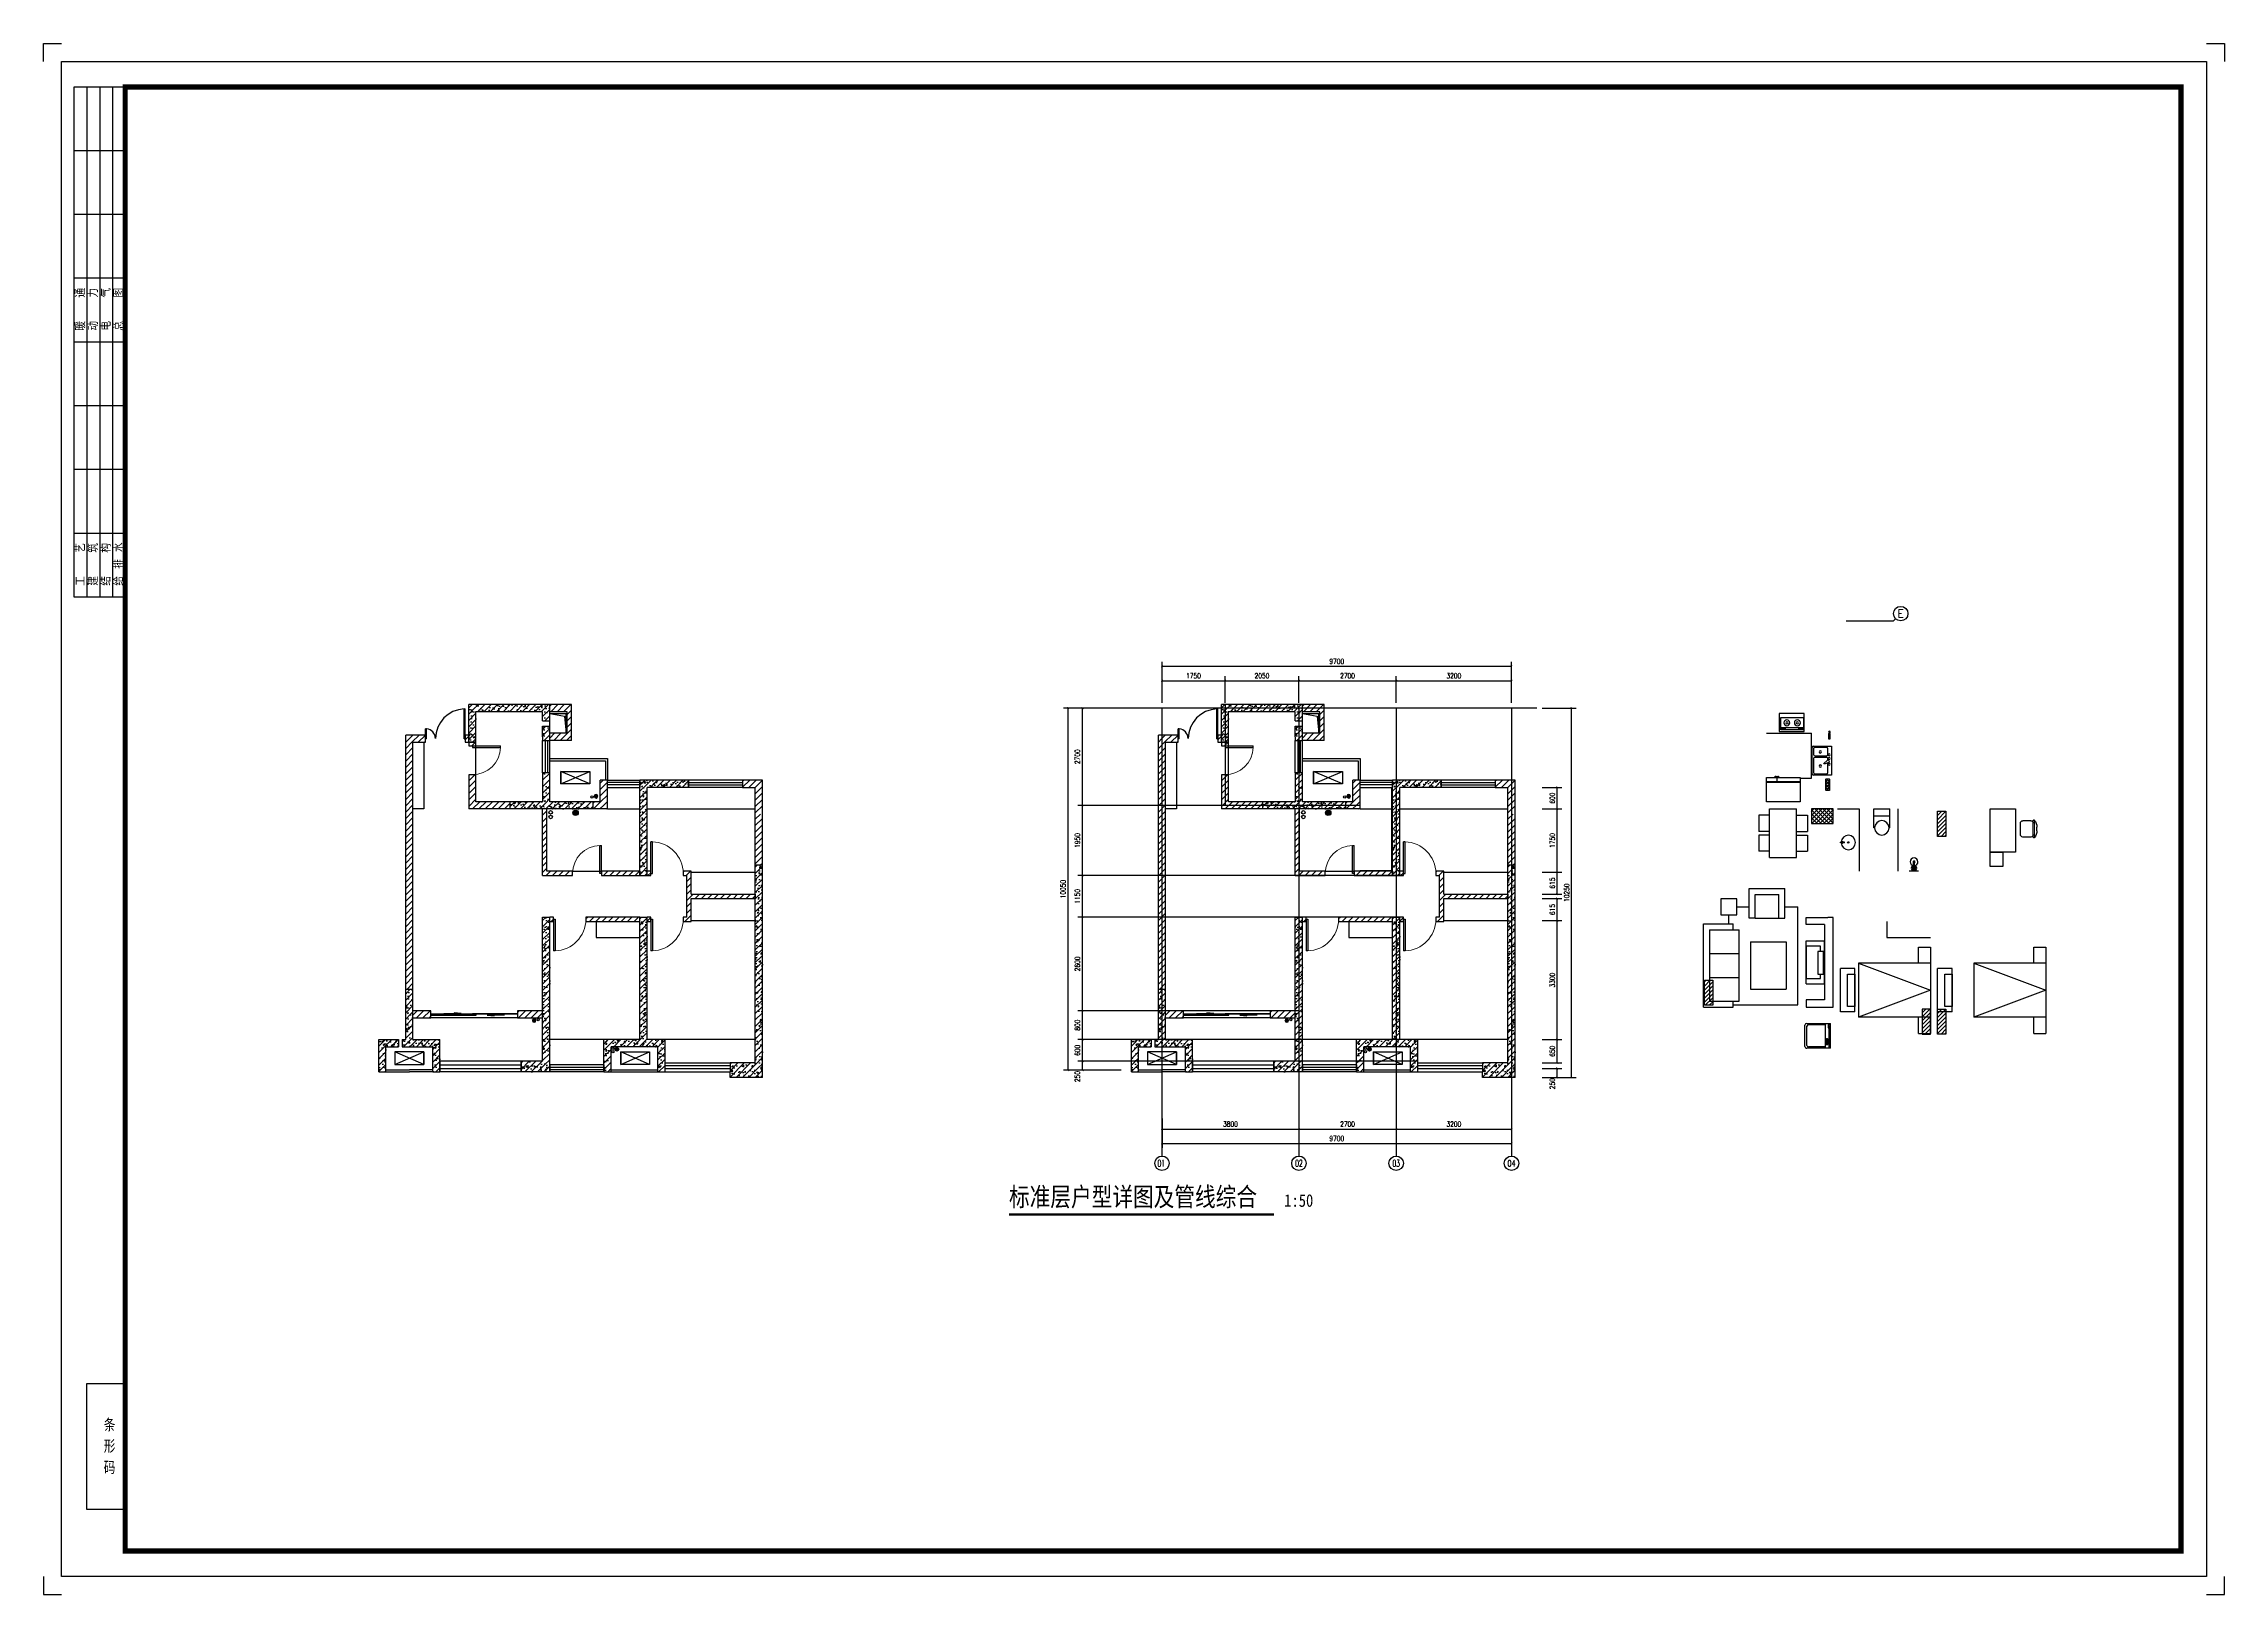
# Model space of a CAD drawing. Extents: x 174844 to 235370, y 408491 to 451532.
import ezdxf
from ezdxf.enums import TextEntityAlignment as Align

# ---------------------------------------------------------------- set-up
doc = ezdxf.new("R2010")
doc.units = 0
doc.header["$LTSCALE"] = 10
doc.header["$MEASUREMENT"] = 0
doc.linetypes.add('DASH', pattern=[0.35, 0.25, -0.1])
doc.linetypes.add('DOTE', pattern=[2.42, 2, -0.2, 0.02, -0.2])
for name, color, linetype in [('A-FLOR', 91, 'Continuous'), ('A-FLOR-RAIL', 135, 'Continuous'), ('AXIS', 3, 'Continuous'), ('AXIS_TEXT', 7, 'Continuous'), ('DIM_SYMB', 3, 'Continuous'), ('DOTE', 24, 'DOTE'), ('HACTH', 8, 'Continuous'), ('L-家具', 8, 'Continuous'), ('LVTRY', 8, 'Continuous'), ('PUB_TEXT', 7, 'Continuous'), ('PUB_TITLE', 4, 'Continuous'), ('TOTHER', 7, 'Continuous'), ('WALL', 255, 'Continuous'), ('WINDOW', 4, 'Continuous'), ('空调', 231, 'Continuous')]:
    doc.layers.add(name, color=color, linetype=linetype)
for name, color, linetype, plot in [('HATCH', 7, 'Continuous', False), ('PUB_HATCH', 252, 'Continuous', False), ('条形码', 7, 'Continuous', False)]:
    doc.layers.add(name, color=color, linetype=linetype, plot=plot)
doc.styles.add('-黑体', font='simhei.ttf', dxfattribs={"width": 0.8})
doc.styles.add('_TCH_AXIS', font='COMPLEX', dxfattribs={"bigfont": 'GBCBIG'})
doc.styles.add('A_AXIS', font='COMPLEX', dxfattribs={"width": 0.8, "bigfont": 'HZ'})
doc.styles.add('A_DIM_T3', font='SIMPLEX', dxfattribs={"width": 0.7, "bigfont": 'HZ'})
doc.styles.add('A_TIT', font='STFANGSO.TTF', dxfattribs={"width": 0.85})
doc.styles.add('COMPLEX', font='COMPLEX')
doc.styles.add('DIM_FONT', font='SIMPLEX', dxfattribs={"width": 0.7, "bigfont": 'GBCBIG'})
doc.styles.add('HZ(TK)', font='txt.shx', dxfattribs={"width": 0.9, "bigfont": 'hztxt.shx'})
doc.styles.get("Standard").update_dxf_attribs({"font": 'gbenor.shx', "bigfont": 'gbcbig.shx'})
doc.dimstyles.new('_TCH_ARCH&&50', dxfattribs={"dimtxt": 140, "dimasz": 50, "dimexe": 125, "dimexo": 150, "dimgap": 67.5, "dimtad": 1, "dimdec": 0, "dimzin": 0, "dimdsep": 46, "dimtxsty": 'A_DIM_T3', "dimblk": 'ARCHTICK', "dimcen": 0.09, "dimclrt": 7, "dimazin": 2, "dimtfac": 1, "dimtdec": 0, "dimtix": 1, "dimtmove": 2, "dimatfit": 3, "dimfxl": 0, "dimtolj": 1, "dimtzin": 0, "dimarcsym": 0})
pattern_1 = [(45, (21097.22, -2386.83), (-56.126601, 56.126601), [])]
pattern_2 = [(45, (0, 0), (-88.388348, 88.388348), []), (50, (0, 0), (358.6301, -31.37607), [37.5, -412.5]), (355, (0, 0), (-69.37567, 376.09607), [30, -330]), (100.4514, (29.9, -2.6), (289.2547, 344.71977), [31.8701, -350.57106]), (46.1842, (0, 100), (533.62052, -82.7595), [56.25, -618.75]), (96.6356, (44.47, 93.1), (467.33135, 487.05894), [47.80514, -525.8565]), (351.1842, (0, 100), (467.331, 487.0593), [45, -495]), (21, (50, 75), (298.45353, -201.30945), [37.5, -412.5]), (326, (50, 75), (121.65767, 362.57502), [30, -330]), (71.4514, (74.87, 58.22), (420.11131, 161.26525), [31.8701, -350.57106]), (37.5, (0, 0), (6.079928, 166.446927), [0, -326, 0, -335, 0, -331.25]), (7.5, (0, 0), (131.53477, 197.205856), [0, -191, 0, -318.5, 0, -126.25]), (327.5, (-111.5, 0), (266.911218, -11.277436), [0, -125, 0, -390, 0, -517.5]), (317.5, (-161.5, 0), (291.59308, 50.05249), [0, -162.5, 0, -259, 0, -367.5])]
pattern_3 = [(45, (0, 89.76), (-88.388383, 88.388383), [])]
pattern_4 = [(45, (-20889.69, 0), (-88.388348, 88.388348), []), (50, (-20889.7, 0), (358.6301, -31.37607), [37.5, -412.5]), (355, (-20889.7, 0), (-69.37567, 376.09607), [30, -330]), (100.4514, (-20859.8, -2.6), (289.2547, 344.71977), [31.8701, -350.57106]), (46.1842, (-20889.7, 100), (533.62052, -82.7595), [56.25, -618.75]), (96.6356, (-20845.2, 93.1), (467.33135, 487.05894), [47.80514, -525.8565]), (351.1842, (-20889.7, 100), (467.331, 487.0593), [45, -495]), (21, (-20839.7, 75), (298.45353, -201.30945), [37.5, -412.5]), (326, (-20839.7, 75), (121.65767, 362.57502), [30, -330]), (71.4514, (-20814.82, 58.22), (420.11131, 161.26525), [31.8701, -350.57106]), (37.5, (-20889.69, 0), (6.079928, 166.446927), [0, -326, 0, -335, 0, -331.25]), (7.5, (-20889.7, 0), (131.53477, 197.205856), [0, -191, 0, -318.5, 0, -126.25]), (327.5, (-21001.19, 0), (266.911218, -11.277436), [0, -125, 0, -390, 0, -517.5]), (317.5, (-21051.2, 0), (291.59308, 50.05249), [0, -162.5, 0, -259, 0, -367.5])]
pattern_5 = [(45, (-20889.69, 89.76), (-88.388383, 88.388383), [])]

# ---------------------------------------------------------------- blocks, each defined once
blk = doc.blocks.new('tk')
for points in [[(2268541, 1644275), (2268541, 1644975), (2269241, 1644975)], [(2353341, 1644975), (2354041, 1644975), (2354041, 1644275)], [(2268541, 1584875), (2268541, 1584175), (2269241, 1584175)], [(2353341, 1584175), (2354041, 1584175), (2354041, 1584875)]]:
    blk.add_lwpolyline(points)
blk.add_lwpolyline([(2269241, 1644275), (2353341, 1644275), (2353341, 1584875), (2269241, 1584875)], close=True)
at = {"const_width": 200}
blk.add_lwpolyline([(2271741, 1585875), (2352341, 1585875), (2352341, 1643275), (2271741, 1643275)], close=True, dxfattribs=at)
at = {"layer": 'PUB_TITLE'}
for p, q in [((2269741, 1623275), (2269741, 1643275)), ((2269741, 1643275), (2271741, 1643275)), ((2270241, 1643275), (2270241, 1623275)), ((2270741, 1643275), (2270741, 1623275)), ((2271241, 1643275), (2271241, 1623275)), ((2271741, 1643275), (2271741, 1623275)), ((2271741, 1640775), (2269741, 1640775)), ((2271741, 1638275), (2269741, 1638275)), ((2271741, 1635775), (2269741, 1635775)), ((2271741, 1633275), (2269741, 1633275)), ((2271741, 1630775), (2269741, 1630775)), ((2271741, 1628275), (2269741, 1628275)), ((2271741, 1625775), (2269741, 1625775)), ((2271741, 1623275), (2269741, 1623275))]:
    blk.add_line(p, q, dxfattribs=at)
at = {"layer": '条形码'}
blk.add_lwpolyline([(2271741, 1587504), (2270234, 1587504), (2270234, 1592447), (2271741, 1592447)], close=True, dxfattribs=at)
at = {"layer": 'PUB_TEXT', "style": 'HZ(TK)', "width": 0.9}
for s, p in [('暖   通', (2270172, 1633723)), ('动   力', (2270672, 1633723)), ('电   气', (2271172, 1633723)), ('总   图', (2271672, 1633723)), ('工   艺', (2270172, 1623723)), ('建   筑', (2270672, 1623723)), ('结   构', (2271172, 1623723)), ('给 排 水', (2271672, 1623723))]:
    blk.add_text(s, height=350, rotation=90, dxfattribs=at).set_placement(p)
at = {"layer": '条形码', "insert": (2271126, 1589975), "char_height": 500, "width": 1228.19, "attachment_point": 5, "style": 'HZ(TK)'}
blk.add_mtext('条\\P形\\P码', dxfattribs=at)
blk = doc.blocks.new('zy')
at = {"layer": 'L-家具'}
for p, q in [((2492883, 114938), (2491683, 114938)), ((2491683, 114938), (2491683, 114238)), ((2492883, 114238), (2492883, 114938)), ((2491683, 114238), (2492883, 114238)), ((2492012, 113808), (2492012, 114033)), ((2492394, 114101), (2492079, 114101)), ((2492462, 113808), (2492462, 114033)), ((2492467, 113741), (2492007, 113741)), ((2492286, 113641), (2492187, 113641))]:
    blk.add_line(p, q, dxfattribs=at)
blk.add_lwpolyline([(2493283, 114938), (2492883, 114938), (2492883, 114588), (2493283, 114588)], close=True, dxfattribs=at)
for centre, radius, start, end in [((2492079, 114033), 67.5, 90, 180), ((2492079, 113808), 67.5, 180, 270), ((2492394, 114033), 67.5, 0, 90), ((2492394, 113808), 67.5, 270, 0), ((2491997, 113724), 10, 157.33001, 229.27346), ((2492007, 113721), 20, 90, 157.33001), ((2492197, 113956), 316, 229.27346, 268.23486), ((2492276, 113956), 316, 271.76514, 310.72654), ((2492467, 113721), 20, 22.66999, 90), ((2492476, 113724), 10, 310.72654, 22.66999)]:
    blk.add_arc(centre, radius, start, end, dxfattribs=at)
at = {"layer": 'L-家具', "lineweight": 13}
blk.add_arc((2492237, 116418), 2713, 264.8023, 275.1977, dxfattribs=at)
at = {"layer": 'L-家具', "oblique": 0, "width": 0.8, "flags": 9}
for tag in ['YSIZE', 'XSIZE']:
    blk.add_attdef(tag, (2491686, 114938), '', height=0.5, rotation=180, dxfattribs=at)
blk = doc.blocks.new('TV')
for p, q in [((0, 600), (0, -600)), ((0, 600), (400, 600)), ((400, 600), (400, -600)), ((0, -600), (400, -600))]:
    blk.add_line(p, q)
blk.add_lwpolyline([(200, -450), (0, -450), (0, 450), (200, 450)], close=True)
blk = doc.blocks.new('_C12CZF')
blk.add_blockref('TV', (0, 0))
blk = doc.blocks.new('dsafdsafdsa')
at = {"layer": 'L-家具'}
for p, q in [((-1155, 0), (-1155, -825)), ((-1155, 0), (1155, 0)), ((-990, -165), (-990, -990)), ((990, -165), (-990, -165)), ((-330, -165), (-330, -990)), ((330, -165), (330, -990)), ((990, -165), (990, -990)), ((1155, 0), (1155, -825)), ((-1155, -825), (-990, -825)), ((-990, -990), (990, -990)), ((990, -825), (1155, -825)), ((-660, -1306), (-660, -2296)), ((660, -1306), (-660, -1306)), ((660, -1306), (660, -2296)), ((1312, -1270), (2137, -1270)), ((1312, -1435), (1312, -1270)), ((1312, -1435), (1972, -1435)), ((1312, -1435), (1312, -2095)), ((1972, -1435), (1972, -2095)), ((2137, -1270), (2137, -2260)), ((660, -2296), (-660, -2296)), ((1312, -2095), (1972, -2095)), ((1312, -2095), (1972, -2095)), ((1312, -2095), (1972, -2095)), ((1312, -2095), (1312, -2260)), ((1312, -2260), (2137, -2260)), ((1631, -2260), (1631, -2621))]:
    blk.add_line(p, q, dxfattribs=at)
blk.add_lwpolyline([(1411, -483), (1411, -923), (1851, -923), (1851, -483)], close=True, dxfattribs=at)
for points in [[(-1090, -825), (-1090, -2621), (1631, -2621)], [(1155, -703), (1411, -703)], [(1631, -923), (1631, -1270)]]:
    blk.add_lwpolyline(points, dxfattribs=at)
blk = doc.blocks.new('A$C695A5D2E')
at = {"layer": 'L-家具'}
for p, q in [((50, 2289), (50, 2489)), ((50, 2489), (650, 2489)), ((650, 2489), (800, 2489)), ((800, 2489), (800, 0)), ((557, 2289), (50, 2289)), ((50, 1845), (50, 645)), ((50, 1845), (557, 1845)), ((557, 200), (557, 2289)), ((557, 1845), (557, 645)), ((50, 795), (50, 1695)), ((50, 1695), (450, 1695)), ((377, 1571), (532, 1571)), ((377, 942), (377, 1571)), ((450, 1695), (450, 1571)), ((532, 1571), (532, 942)), ((450, 795), (50, 795)), ((50, 645), (557, 645)), ((532, 942), (377, 942)), ((450, 942), (450, 795)), ((557, 200), (50, 200)), ((50, 200), (50, 0)), ((50, 0), (650, 0)), ((800, 0), (650, 0))]:
    blk.add_line(p, q, dxfattribs=at)
blk = doc.blocks.new('1500床')
at = {"layer": 'L-家具'}
for p, q in [((126080, 70485), (126080, 68085)), ((126410, 70485), (126080, 70485)), ((126410, 70035), (126410, 70485)), ((126080, 70035), (128080, 70035)), ((128080, 70035), (126080, 69285)), ((128080, 70035), (128080, 68535)), ((126080, 69285), (128080, 68535)), ((126080, 68535), (128080, 68535)), ((126410, 68085), (126410, 68535)), ((126410, 68085), (126080, 68085))]:
    blk.add_line(p, q, dxfattribs=at)
at = {"layer": 'L-家具', "style": 'DIM_FONT', "text_generation_flag": 4, "width": 0.8, "flags": 9}
for tag in ['YSIZE', 'XSIZE', 'YSIZE', 'XSIZE']:
    blk.add_attdef(tag, (126080, 69285), '', height=0.55, dxfattribs=at)
blk = doc.blocks.new('A$C57C33B1E')
at = {"layer": 'L-家具'}
for p, q in [((1300, 0), (-50, 0)), ((-50, -750), (-50, 0)), ((125, 300), (575, 300)), ((125, 0), (125, 300)), ((575, 0), (575, 300)), ((675, 300), (1125, 300)), ((675, 0), (675, 300)), ((1125, 0), (1125, 300)), ((1300, -750), (1300, 0)), ((1300, -750), (-50, -750)), ((125, -750), (125, -1050)), ((125, -1050), (575, -1050)), ((575, -750), (575, -1050)), ((675, -750), (675, -1050)), ((675, -1050), (1125, -1050)), ((1125, -750), (1125, -1050))]:
    blk.add_line(p, q, dxfattribs=at)
blk = doc.blocks.new('冰箱')
at = {"layer": 'LVTRY'}
for points in [[(142172, 253015), (142172, 252733), (142292, 252733), (142292, 253015)], [(142304, 253015), (142304, 252085), (142844, 252085), (142844, 253015)], [(142136, 252775), (142136, 252751), (142172, 252751), (142172, 252775)], [(142136, 252703), (142136, 252679), (142172, 252679), (142172, 252703)], [(142172, 252721), (142172, 252085), (142292, 252085), (142292, 252721)]]:
    blk.add_lwpolyline(points, close=True, dxfattribs=at)
blk = doc.blocks.new('水池1')
at = {"layer": 'LVTRY', "linetype": 'ByBlock'}
for p, q in [((0, 0), (800, 0)), ((0, -500), (0, 0)), ((770, -530), (30, -530)), ((37, -130), (37, -463)), ((232, -100), (67, -100)), ((67, -493), (232, -493)), ((262, -463), (262, -130)), ((312, -130), (312, -463)), ((386, -100), (342, -100)), ((342, -493), (733, -493)), ((476, -211), (390, -107)), ((414, -59), (397, -69)), ((450, -72), (498, -198)), ((733, -100), (461, -100)), ((498, -198), (476, -211)), ((763, -463), (763, -130)), ((800, 0), (800, -500))]:
    blk.add_line(p, q, dxfattribs=at)
for centre, radius, start, end in [((30, -500), 30, 180, 270), ((67, -130), 30, 90, 180), ((67, -463), 30, 180, 270), ((156, -306), 31.2, 1.11746, 360), ((237, -62), 25, 3.07041, 360), ((232, -130), 30, 360, 90), ((232, -463), 30, 270, 360), ((342, -130), 30, 90, 180), ((342, -463), 30, 180, 270), ((339, -62), 25, 3.07041, 360), ((409, -91), 25, 120, 219.46232), ((427, -81), 25, 20.53768, 120), ((500, -62), 25, 3.07041, 360), ((551, -306), 31.2, 1.11746, 360), ((733, -130), 30, 360, 90), ((733, -463), 30, 270, 360), ((770, -500), 30, 270, 360)]:
    blk.add_arc(centre, radius, start, end, dxfattribs=at)
blk = doc.blocks.new('MQZ')
at = {"layer": 'LVTRY', "lineweight": -2}
for p, q in [((147919, 306539), (147919, 307239)), ((147919, 307239), (148419, 307239)), ((148306, 307212), (147964, 307212)), ((147964, 307212), (147964, 306590)), ((147971, 307169), (147971, 307105)), ((147988, 307169), (147971, 307169)), ((147971, 307105), (147988, 307105)), ((147997, 307180), (147985, 307180)), ((147996, 307088), (147985, 307088)), ((147988, 307105), (147988, 307169)), ((148019, 307212), (148019, 306590)), ((148306, 306590), (148306, 307212)), ((148419, 307239), (148419, 306539)), ((148419, 306539), (147919, 306539)), ((147964, 306590), (148306, 306590)), ((147988, 306696), (147971, 306696)), ((147971, 306696), (147971, 306632)), ((147971, 306632), (147988, 306632)), ((147997, 306707), (147985, 306707)), ((147996, 306615), (147985, 306615)), ((147988, 306632), (147988, 306696))]:
    blk.add_line(p, q, dxfattribs=at)
for points in [[(147976, 307105, 0.008736), (147977, 307102, 0.076276), (147982, 307090, 0.259034), (147985, 307088, 0.259034)], [(147985, 307088, 0.259034), (147989, 307090, 0.076276), (147994, 307102, 0.036515), (147996, 307115, 0.026615), (147997, 307134, 0.026615), (147996, 307153, 0.036515), (147994, 307166, 0.076276), (147989, 307178, 0.259034), (147985, 307180, 0.259034), (147982, 307178, 0.056762), (147978, 307169, 0.036515)], [(147996, 307088, 0.259034), (147999, 307090, 0.076276), (148004, 307102, 0.036515), (148007, 307115, 0.026615), (148008, 307134, 0.026615), (148007, 307153, 0.036515), (148004, 307166, 0.076276), (147999, 307178, 0.259034), (147996, 307180, 0.078462), (147995, 307180, 0.056762)], [(147976, 306632, 0.008736), (147977, 306629, 0.076276), (147982, 306617, 0.259034), (147985, 306615, 0.259034)], [(147985, 306615, 0.259034), (147989, 306617, 0.076276), (147994, 306629, 0.036515), (147996, 306642, 0.026615), (147997, 306661, 0.026615), (147996, 306680, 0.036515), (147994, 306693, 0.076276), (147989, 306705, 0.259034), (147985, 306707, 0.259034), (147982, 306705, 0.056762), (147978, 306696, 0.036515)], [(147996, 306615, 0.259034), (147999, 306617, 0.076276), (148004, 306629, 0.036515), (148007, 306642, 0.026615), (148008, 306661, 0.026615), (148007, 306680, 0.036515), (148004, 306693, 0.076276), (147999, 306705, 0.259034), (147996, 306707, 0.078462), (147995, 306707, 0.056762)]]:
    blk.add_lwpolyline(points, format="xyb", dxfattribs=at)
for centre, radius in [((148160, 307047), 82.5), ((148160, 307047), 31.6), ((148160, 306755), 82.5), ((148160, 306755), 31.6)]:
    blk.add_circle(centre, radius, dxfattribs=at)
blk = doc.blocks.new('DILOU')
at = {"layer": 'LVTRY'}
h = blk.add_hatch(dxfattribs=at)
h.set_pattern_fill('ANSI31', color=256, scale=150, angle=270, style=0)
h.set_pattern_definition([(315, (-245107.61, 2520100.217), (13.25825215, 13.25825215), [])])
h.paths.add_polyline_path([(-135, 0, 1), (-15, 0, 1)])
for radius in [75, 60]:
    blk.add_circle((-75, 0), radius, dxfattribs=at)
blk = doc.blocks.new('$plan$00001626')
blk.add_line((-10, 0), (10, 0))
for points in [[(-124, 0), (133, 0)], [(-10, 0), (-10, -263)], [(10, 0), (10, -263)]]:
    blk.add_lwpolyline(points)
for centre, radius, start, end in [((0, -262), 108, 95.30603, 84.69397), ((0, -262), 28.3, 110.67249, 69.32751), ((0, -260), 10.5, 197.23809, 342.76191)]:
    blk.add_arc(centre, radius, start, end)
at = {"layer": 'LVTRY', "extrusion": (6.9259e-12, 1.60526e-11, -1), "zscale": -0.9999999999999997, "rotation": 90.00000768396283}
blk.add_blockref('DILOU', (0, -11), dxfattribs=at)
blk = doc.blocks.new('M_E20')
at = {"color": 0}
for p, q in [((345, 0), (-345, 0)), ((-302, -36), (-345, -36)), ((-307, -144), (-307, -611)), ((-302, -35), (-302, -66)), ((-302, -66), (-219, -66)), ((-219, -66), (-219, -35)), ((345, -36), (-219, -36)), ((123, -87), (123, -99)), ((133, -96), (133, -113)), ((198, -96), (133, -96)), ((133, -113), (198, -113)), ((198, -113), (198, -96)), ((215, -88), (215, -99)), ((307, -144), (307, -611)), ((267, -651), (-267, -651))]:
    blk.add_line(p, q, dxfattribs=at)
blk.add_lwpolyline([(83, -94, 0.185158), (88, -107, 0.102042), (108, -122, 0.060862), (133, -130, 0.047173), (166, -133, 0.047173), (200, -130, 0.060862), (225, -122, 0.102042), (245, -107, 0.185158), (250, -94, 0.185158), (245, -82, 0.102042), (225, -67, 0.060862), (200, -59, 0.047173), (166, -56, 0.047173), (133, -59, 0.060862), (108, -67, 0.102042), (88, -82, 0.185158)], format="xyb", close=True, dxfattribs=at)
for points in [[(215, -88, 0.259034), (213, -85, 0.076276), (201, -80, 0.036515), (188, -77, 0.026615), (169, -76, 0.026615), (150, -77, 0.036515), (137, -80, 0.076276), (125, -85, 0.259034), (123, -88, 0.078462), (123, -89, 0.056762)], [(215, -99, 0.259034), (213, -95, 0.076276), (201, -90, 0.036515), (188, -88, 0.026615), (169, -87, 0.026615), (150, -88, 0.036515), (137, -90, 0.076276), (125, -95, 0.259034), (123, -99, 0.259034), (125, -102, 0.056762), (133, -106, 0.036515)], [(198, -108, 0.008736), (201, -107, 0.076276), (213, -102, 0.259034), (215, -99, 0.259034)]]:
    blk.add_lwpolyline(points, format="xyb", dxfattribs=at)
blk.add_circle((-259, -35), 17.5, dxfattribs=at)
for centre, start, end in [((-267, -611), 180, 270), ((267, -611), 270, 0)]:
    blk.add_arc(centre, 40, start, end, dxfattribs=at)
at = {"layer": 'TOTHER', "color": 0, "linetype": 'Continuous'}
for p, q in [((-345, -656), (-345, 0)), ((345, 0), (345, -656)), ((-345, -145), (345, -145)), ((295, -706), (-295, -706))]:
    blk.add_line(p, q, dxfattribs=at)
for centre, start, end in [((-295, -656), 180, 270), ((295, -656), 270, 0)]:
    blk.add_arc(centre, 50, start, end, dxfattribs=at)
at = {"color": 0, "width": 0.8, "flags": 9}
for tag in ['XSIZE', 'YSIZE']:
    blk.add_attdef(tag, (0, 0), '', height=0.5, dxfattribs=at)
blk = doc.blocks.new('DL')
at = {"layer": 'LVTRY'}
h = blk.add_hatch(dxfattribs=at)
h.set_pattern_fill('ANSI31', color=256, scale=10)
h.set_pattern_definition([(45, (0, 0), (-11.22532015, 11.22532015), [])])
edge = h.paths.add_edge_path()
edge.add_arc((203360, 339405), 50, 0, 360)
blk.add_circle((203360, 339405), 50, dxfattribs=at)
blk = doc.blocks.new('TRQ')
at = {"layer": 'LVTRY'}
blk.add_lwpolyline([(194851, 370090), (194851, 370060, -0.414214), (194841, 370050), (194711, 370050, -0.414214), (194701, 370060), (194701, 370090, -0.414214), (194711, 370100), (194841, 370100, -0.414214)], format="xyb", close=True, dxfattribs=at)
blk.add_circle((194887, 370075), 25, dxfattribs=at)
blk = doc.blocks.new('RQB')
at = {"layer": 'LVTRY'}
h = blk.add_hatch(dxfattribs=at)
h.set_pattern_fill('SACNCR', color=256, scale=50)
h.set_pattern_definition([(45, (14991.27, 321664.175), (-42.09495, 42.09495), []), (45, (15033.364, 321664.175), (-42.09495, 42.09495), [0, -59.53125])])
h.paths.add_polyline_path([(194972, 369593, 0.414214), (194982, 369583), (195082, 369583, 0.414214), (195092, 369593), (195092, 369873, 0.414214), (195082, 369883), (194982, 369883, 0.414214), (194972, 369873)])
blk.add_lwpolyline([(194982, 369883), (195082, 369883, -0.414214), (195092, 369873), (195092, 369593, -0.414214), (195082, 369583), (194982, 369583, -0.414214), (194972, 369593), (194972, 369873, -0.414214)], format="xyb", close=True, dxfattribs=at)
blk = doc.blocks.new('1')
for p, q in [((-10, -104), (-10, -218)), ((10, -104), (-10, -104)), ((10, -218), (-10, -218)), ((10, -104), (10, -218))]:
    blk.add_line(p, q)
for points in [[(-10, -161), (-23, -161), (-23, -151), (-10, -151)], [(10, -161), (23, -161), (23, -151), (10, -151)]]:
    blk.add_lwpolyline(points, close=True)
blk.add_circle((0, 0), 19.1)
blk.add_arc((0, 0), 200, 272.86598, 267.13402)
blk = doc.blocks.new('R1')
blk.add_line((225, 0), (-225, 0))
at = {"linetype": 'Continuous'}
for p, q in [((-225, -525), (-225, 0)), ((225, -525), (225, 0)), ((-225, -200), (225, -200)), ((-225, -525), (-200, -525)), ((200, -525), (225, -525))]:
    blk.add_line(p, q, dxfattribs=at)
blk.add_circle((0, -525), 200, dxfattribs=at)
blk = doc.blocks.new('_E10EVE')
blk.add_blockref('R1', (0, 0))
blk = doc.blocks.new('_ArchTick')
at = {"color": 0, "linetype": 'ByBlock', "const_width": 0.4}
blk.add_lwpolyline([(-0.5, -0.5), (0.5, 0.5)], dxfattribs=at)
blk = doc.blocks.new('*D102')
at = {"layer": 'AXIS', "color": 0, "lineweight": -2, "transparency": 16777216}
for p, q in [((205884, 421702), (205884, 421281)), ((205884, 421406), (209684, 421406)), ((209684, 421702), (209684, 421281))]:
    blk.add_line(p, q, dxfattribs=at)
at = {"layer": 'Defpoints', "color": 0, "transparency": 16777216}
for p in [(205884, 421852), (209684, 421852), (209684, 421406)]:
    blk.add_point(p, dxfattribs=at)
at = {"layer": 'AXIS', "color": 0, "lineweight": -2, "transparency": 16777216, "xscale": 50, "yscale": 50, "zscale": 50, "rotation": 180}
blk.add_blockref('_ArchTick', (205884, 421406), dxfattribs=at)
at = {"layer": 'AXIS', "color": 0, "lineweight": -2, "transparency": 16777216, "xscale": 50, "yscale": 50, "zscale": 50}
blk.add_blockref('_ArchTick', (209684, 421406), dxfattribs=at)
at = {"layer": 'AXIS', "color": 7, "transparency": 16777216, "insert": (207784, 421544), "char_height": 140, "attachment_point": 5, "style": 'A_DIM_T3'}
blk.add_mtext('\\A1;3800', dxfattribs=at)
blk = doc.blocks.new('*D103')
at = {"layer": 'AXIS', "color": 0, "lineweight": -2, "transparency": 16777216}
for p, q in [((209684, 421702), (209684, 421281)), ((209684, 421406), (212384, 421406)), ((212384, 421702), (212384, 421281))]:
    blk.add_line(p, q, dxfattribs=at)
at = {"layer": 'Defpoints', "color": 0, "transparency": 16777216}
for p in [(209684, 421852), (212384, 421852), (212384, 421406)]:
    blk.add_point(p, dxfattribs=at)
at = {"layer": 'AXIS', "color": 0, "lineweight": -2, "transparency": 16777216, "xscale": 50, "yscale": 50, "zscale": 50, "rotation": 180}
blk.add_blockref('_ArchTick', (209684, 421406), dxfattribs=at)
at = {"layer": 'AXIS', "color": 0, "lineweight": -2, "transparency": 16777216, "xscale": 50, "yscale": 50, "zscale": 50}
blk.add_blockref('_ArchTick', (212384, 421406), dxfattribs=at)
at = {"layer": 'AXIS', "color": 7, "transparency": 16777216, "insert": (211034, 421544), "char_height": 140, "attachment_point": 5, "style": 'A_DIM_T3'}
blk.add_mtext('\\A1;2700', dxfattribs=at)
blk = doc.blocks.new('*D104')
at = {"layer": 'AXIS', "color": 0, "lineweight": -2, "transparency": 16777216}
for p, q in [((212384, 421702), (212384, 421281)), ((212384, 421406), (215584, 421406)), ((215584, 421702), (215584, 421281))]:
    blk.add_line(p, q, dxfattribs=at)
at = {"layer": 'Defpoints', "color": 0, "transparency": 16777216}
for p in [(212384, 421852), (215584, 421852), (215584, 421406)]:
    blk.add_point(p, dxfattribs=at)
at = {"layer": 'AXIS', "color": 0, "lineweight": -2, "transparency": 16777216, "xscale": 50, "yscale": 50, "zscale": 50, "rotation": 180}
blk.add_blockref('_ArchTick', (212384, 421406), dxfattribs=at)
at = {"layer": 'AXIS', "color": 0, "lineweight": -2, "transparency": 16777216, "xscale": 50, "yscale": 50, "zscale": 50}
blk.add_blockref('_ArchTick', (215584, 421406), dxfattribs=at)
at = {"layer": 'AXIS', "color": 7, "transparency": 16777216, "insert": (213984, 421544), "char_height": 140, "attachment_point": 5, "style": 'A_DIM_T3'}
blk.add_mtext('\\A1;3200', dxfattribs=at)
blk = doc.blocks.new('*D245')
at = {"layer": 'AXIS', "color": 0, "lineweight": -2}
for p, q in [((205884, 421702), (205884, 420881)), ((215584, 421702), (215584, 420881)), ((205884, 421006), (215584, 421006))]:
    blk.add_line(p, q, dxfattribs=at)
at = {"layer": 'Defpoints', "color": 0}
for p in [(205884, 421852), (215584, 421852), (215584, 421006)]:
    blk.add_point(p, dxfattribs=at)
at = {"layer": 'AXIS', "color": 0, "lineweight": -2, "xscale": 50, "yscale": 50, "zscale": 50, "rotation": 180}
blk.add_blockref('_ArchTick', (205884, 421006), dxfattribs=at)
at = {"layer": 'AXIS', "color": 0, "lineweight": -2, "xscale": 50, "yscale": 50, "zscale": 50}
blk.add_blockref('_ArchTick', (215584, 421006), dxfattribs=at)
at = {"layer": 'AXIS', "color": 7, "insert": (210734, 421144), "char_height": 140, "attachment_point": 5, "style": 'A_DIM_T3'}
blk.add_mtext('\\A1;9700', dxfattribs=at)
blk = doc.blocks.new('*D249')
at = {"layer": 'AXIS', "color": 0, "lineweight": -2}
for p, q in [((205884, 433240), (205884, 433974)), ((207634, 433240), (207634, 433974)), ((205884, 433849), (207634, 433849))]:
    blk.add_line(p, q, dxfattribs=at)
at = {"layer": 'Defpoints', "color": 0}
for p in [(207634, 433849), (205884, 433090), (207634, 433090)]:
    blk.add_point(p, dxfattribs=at)
at = {"layer": 'AXIS', "color": 0, "lineweight": -2, "xscale": 50, "yscale": 50, "zscale": 50, "rotation": 180}
blk.add_blockref('_ArchTick', (205884, 433849), dxfattribs=at)
at = {"layer": 'AXIS', "color": 0, "lineweight": -2, "xscale": 50, "yscale": 50, "zscale": 50}
blk.add_blockref('_ArchTick', (207634, 433849), dxfattribs=at)
at = {"layer": 'AXIS', "color": 7, "insert": (206759, 433986), "char_height": 140, "attachment_point": 5, "style": 'A_DIM_T3'}
blk.add_mtext('\\A1;1750', dxfattribs=at)
blk = doc.blocks.new('*D250')
at = {"layer": 'AXIS', "color": 0, "lineweight": -2}
for p, q in [((207634, 433240), (207634, 433974)), ((209684, 433240), (209684, 433974)), ((207634, 433849), (209684, 433849))]:
    blk.add_line(p, q, dxfattribs=at)
at = {"layer": 'Defpoints', "color": 0}
for p in [(209684, 433849), (207634, 433090), (209684, 433090)]:
    blk.add_point(p, dxfattribs=at)
at = {"layer": 'AXIS', "color": 0, "lineweight": -2, "xscale": 50, "yscale": 50, "zscale": 50, "rotation": 180}
blk.add_blockref('_ArchTick', (207634, 433849), dxfattribs=at)
at = {"layer": 'AXIS', "color": 0, "lineweight": -2, "xscale": 50, "yscale": 50, "zscale": 50}
blk.add_blockref('_ArchTick', (209684, 433849), dxfattribs=at)
at = {"layer": 'AXIS', "color": 7, "insert": (208659, 433986), "char_height": 140, "attachment_point": 5, "style": 'A_DIM_T3'}
blk.add_mtext('\\A1;2050', dxfattribs=at)
blk = doc.blocks.new('*D251')
at = {"layer": 'AXIS', "color": 0, "lineweight": -2}
for p, q in [((209684, 433240), (209684, 433974)), ((212384, 433240), (212384, 433974)), ((209684, 433849), (212384, 433849))]:
    blk.add_line(p, q, dxfattribs=at)
at = {"layer": 'Defpoints', "color": 0}
for p in [(212384, 433849), (209684, 433090), (212384, 433090)]:
    blk.add_point(p, dxfattribs=at)
at = {"layer": 'AXIS', "color": 0, "lineweight": -2, "xscale": 50, "yscale": 50, "zscale": 50, "rotation": 180}
blk.add_blockref('_ArchTick', (209684, 433849), dxfattribs=at)
at = {"layer": 'AXIS', "color": 0, "lineweight": -2, "xscale": 50, "yscale": 50, "zscale": 50}
blk.add_blockref('_ArchTick', (212384, 433849), dxfattribs=at)
at = {"layer": 'AXIS', "color": 7, "insert": (211034, 433986), "char_height": 140, "attachment_point": 5, "style": 'A_DIM_T3'}
blk.add_mtext('\\A1;2700', dxfattribs=at)
blk = doc.blocks.new('*D252')
at = {"layer": 'AXIS', "color": 0, "lineweight": -2}
for p, q in [((212384, 433240), (212384, 433974)), ((215584, 433240), (215584, 433974)), ((212384, 433849), (215584, 433849))]:
    blk.add_line(p, q, dxfattribs=at)
at = {"layer": 'Defpoints', "color": 0}
for p in [(215584, 433849), (212384, 433090), (215584, 433090)]:
    blk.add_point(p, dxfattribs=at)
at = {"layer": 'AXIS', "color": 0, "lineweight": -2, "xscale": 50, "yscale": 50, "zscale": 50, "rotation": 180}
blk.add_blockref('_ArchTick', (212384, 433849), dxfattribs=at)
at = {"layer": 'AXIS', "color": 0, "lineweight": -2, "xscale": 50, "yscale": 50, "zscale": 50}
blk.add_blockref('_ArchTick', (215584, 433849), dxfattribs=at)
at = {"layer": 'AXIS', "color": 7, "insert": (213984, 433986), "char_height": 140, "attachment_point": 5, "style": 'A_DIM_T3'}
blk.add_mtext('\\A1;3200', dxfattribs=at)
blk = doc.blocks.new('*D246')
at = {"layer": 'AXIS', "color": 0, "lineweight": -2}
for p, q in [((205884, 433240), (205884, 434374)), ((205884, 434249), (215584, 434249)), ((215584, 433240), (215584, 434374))]:
    blk.add_line(p, q, dxfattribs=at)
at = {"layer": 'Defpoints', "color": 0}
for p in [(215584, 434249), (205884, 433090), (215584, 433090)]:
    blk.add_point(p, dxfattribs=at)
at = {"layer": 'AXIS', "color": 0, "lineweight": -2, "xscale": 50, "yscale": 50, "zscale": 50, "rotation": 180}
blk.add_blockref('_ArchTick', (205884, 434249), dxfattribs=at)
at = {"layer": 'AXIS', "color": 0, "lineweight": -2, "xscale": 50, "yscale": 50, "zscale": 50}
blk.add_blockref('_ArchTick', (215584, 434249), dxfattribs=at)
at = {"layer": 'AXIS', "color": 7, "insert": (210734, 434386), "char_height": 140, "attachment_point": 5, "style": 'A_DIM_T3'}
blk.add_mtext('\\A1;9700', dxfattribs=at)
blk = doc.blocks.new('*D231')
at = {"layer": 'AXIS', "color": 0, "lineweight": -2}
for p, q in [((204751, 423290), (203551, 423290)), ((203676, 423040), (203676, 423290)), ((204751, 423040), (203551, 423040))]:
    blk.add_line(p, q, dxfattribs=at)
at = {"layer": 'Defpoints', "color": 0}
for p in [(203676, 423290), (204901, 423290), (204901, 423040)]:
    blk.add_point(p, dxfattribs=at)
at = {"layer": 'AXIS', "color": 0, "lineweight": -2, "xscale": 50, "yscale": 50, "zscale": 50}
for p, rotation in [((203676, 423290), 90), ((203676, 423040), 270)]:
    blk.add_blockref('_ArchTick', p, dxfattribs=dict(at, rotation=rotation))
at = {"layer": 'AXIS', "color": 7, "insert": (203538, 422864), "char_height": 140, "attachment_point": 5, "rotation": 90, "style": 'A_DIM_T3'}
blk.add_mtext('\\A1;250', dxfattribs=at)
blk = doc.blocks.new('*D232')
at = {"layer": 'AXIS', "color": 0, "lineweight": -2}
for p, q in [((204751, 423890), (203551, 423890)), ((203676, 423290), (203676, 423890)), ((204751, 423290), (203551, 423290))]:
    blk.add_line(p, q, dxfattribs=at)
at = {"layer": 'Defpoints', "color": 0}
for p in [(203676, 423890), (204901, 423890), (204901, 423290)]:
    blk.add_point(p, dxfattribs=at)
at = {"layer": 'AXIS', "color": 0, "lineweight": -2, "xscale": 50, "yscale": 50, "zscale": 50}
for p, rotation in [((203676, 423890), 90), ((203676, 423290), 270)]:
    blk.add_blockref('_ArchTick', p, dxfattribs=dict(at, rotation=rotation))
at = {"layer": 'AXIS', "color": 7, "insert": (203538, 423590), "char_height": 140, "attachment_point": 5, "rotation": 90, "style": 'A_DIM_T3'}
blk.add_mtext('\\A1;600', dxfattribs=at)
blk = doc.blocks.new('*D233')
at = {"layer": 'AXIS', "color": 0, "lineweight": -2}
for p, q in [((204751, 424690), (203551, 424690)), ((203676, 423890), (203676, 424690)), ((204751, 423890), (203551, 423890))]:
    blk.add_line(p, q, dxfattribs=at)
at = {"layer": 'Defpoints', "color": 0}
for p in [(203676, 424690), (204901, 424690), (204901, 423890)]:
    blk.add_point(p, dxfattribs=at)
at = {"layer": 'AXIS', "color": 0, "lineweight": -2, "xscale": 50, "yscale": 50, "zscale": 50}
for p, rotation in [((203676, 424690), 90), ((203676, 423890), 270)]:
    blk.add_blockref('_ArchTick', p, dxfattribs=dict(at, rotation=rotation))
at = {"layer": 'AXIS', "color": 7, "insert": (203538, 424290), "char_height": 140, "attachment_point": 5, "rotation": 90, "style": 'A_DIM_T3'}
blk.add_mtext('\\A1;800', dxfattribs=at)
blk = doc.blocks.new('*D234')
at = {"layer": 'AXIS', "color": 0, "lineweight": -2}
for p, q in [((204751, 427290), (203551, 427290)), ((203676, 424690), (203676, 427290)), ((204751, 424690), (203551, 424690))]:
    blk.add_line(p, q, dxfattribs=at)
at = {"layer": 'Defpoints', "color": 0}
for p in [(203676, 427290), (204901, 427290), (204901, 424690)]:
    blk.add_point(p, dxfattribs=at)
at = {"layer": 'AXIS', "color": 0, "lineweight": -2, "xscale": 50, "yscale": 50, "zscale": 50}
for p, rotation in [((203676, 427290), 90), ((203676, 424690), 270)]:
    blk.add_blockref('_ArchTick', p, dxfattribs=dict(at, rotation=rotation))
at = {"layer": 'AXIS', "color": 7, "insert": (203538, 425990), "char_height": 140, "attachment_point": 5, "rotation": 90, "style": 'A_DIM_T3'}
blk.add_mtext('\\A1;2600', dxfattribs=at)
blk = doc.blocks.new('*D236')
at = {"layer": 'AXIS', "color": 0, "lineweight": -2}
for p, q in [((204751, 428440), (203551, 428440)), ((203676, 427290), (203676, 428440)), ((204751, 427290), (203551, 427290))]:
    blk.add_line(p, q, dxfattribs=at)
at = {"layer": 'Defpoints', "color": 0}
for p in [(203676, 428440), (204901, 428440), (204901, 427290)]:
    blk.add_point(p, dxfattribs=at)
at = {"layer": 'AXIS', "color": 0, "lineweight": -2, "xscale": 50, "yscale": 50, "zscale": 50}
for p, rotation in [((203676, 428440), 90), ((203676, 427290), 270)]:
    blk.add_blockref('_ArchTick', p, dxfattribs=dict(at, rotation=rotation))
at = {"layer": 'AXIS', "color": 7, "insert": (203538, 427865), "char_height": 140, "attachment_point": 5, "rotation": 90, "style": 'A_DIM_T3'}
blk.add_mtext('\\A1;1150', dxfattribs=at)
blk = doc.blocks.new('*D237')
at = {"layer": 'AXIS', "color": 0, "lineweight": -2}
for p, q in [((204751, 430390), (203551, 430390)), ((203676, 428440), (203676, 430390)), ((204751, 428440), (203551, 428440))]:
    blk.add_line(p, q, dxfattribs=at)
at = {"layer": 'Defpoints', "color": 0}
for p in [(203676, 430390), (204901, 430390), (204901, 428440)]:
    blk.add_point(p, dxfattribs=at)
at = {"layer": 'AXIS', "color": 0, "lineweight": -2, "xscale": 50, "yscale": 50, "zscale": 50}
for p, rotation in [((203676, 430390), 90), ((203676, 428440), 270)]:
    blk.add_blockref('_ArchTick', p, dxfattribs=dict(at, rotation=rotation))
at = {"layer": 'AXIS', "color": 7, "insert": (203538, 429415), "char_height": 140, "attachment_point": 5, "rotation": 90, "style": 'A_DIM_T3'}
blk.add_mtext('\\A1;1950', dxfattribs=at)
blk = doc.blocks.new('*D238')
at = {"layer": 'AXIS', "color": 0, "lineweight": -2}
for p, q in [((204751, 433090), (203551, 433090)), ((203676, 430390), (203676, 433090)), ((204751, 430390), (203551, 430390))]:
    blk.add_line(p, q, dxfattribs=at)
at = {"layer": 'Defpoints', "color": 0}
for p in [(203676, 433090), (204901, 433090), (204901, 430390)]:
    blk.add_point(p, dxfattribs=at)
at = {"layer": 'AXIS', "color": 0, "lineweight": -2, "xscale": 50, "yscale": 50, "zscale": 50}
for p, rotation in [((203676, 433090), 90), ((203676, 430390), 270)]:
    blk.add_blockref('_ArchTick', p, dxfattribs=dict(at, rotation=rotation))
at = {"layer": 'AXIS', "color": 7, "insert": (203538, 431740), "char_height": 140, "attachment_point": 5, "rotation": 90, "style": 'A_DIM_T3'}
blk.add_mtext('\\A1;2700', dxfattribs=at)
blk = doc.blocks.new('*D244')
at = {"layer": 'AXIS', "color": 0, "lineweight": -2}
for p, q in [((204751, 433090), (203151, 433090)), ((203276, 423040), (203276, 433090)), ((204751, 423040), (203151, 423040))]:
    blk.add_line(p, q, dxfattribs=at)
at = {"layer": 'Defpoints', "color": 0}
for p in [(203276, 433090), (204901, 433090), (204901, 423040)]:
    blk.add_point(p, dxfattribs=at)
at = {"layer": 'AXIS', "color": 0, "lineweight": -2, "xscale": 50, "yscale": 50, "zscale": 50}
for p, rotation in [((203276, 433090), 90), ((203276, 423040), 270)]:
    blk.add_blockref('_ArchTick', p, dxfattribs=dict(at, rotation=rotation))
at = {"layer": 'AXIS', "color": 7, "insert": (203138, 428065), "char_height": 140, "attachment_point": 5, "rotation": 90, "style": 'A_DIM_T3'}
blk.add_mtext('\\A1;10050', dxfattribs=at)
blk = doc.blocks.new('*D217')
at = {"layer": 'AXIS', "color": 0, "lineweight": -2}
for p, q in [((216435, 423090), (216978, 423090)), ((216853, 422840), (216853, 423090)), ((216435, 422840), (216978, 422840))]:
    blk.add_line(p, q, dxfattribs=at)
at = {"layer": 'Defpoints', "color": 0}
for p in [(216285, 423090), (216853, 423090), (216285, 422840)]:
    blk.add_point(p, dxfattribs=at)
at = {"layer": 'AXIS', "color": 0, "lineweight": -2, "xscale": 50, "yscale": 50, "zscale": 50}
for p, rotation in [((216853, 423090), 90), ((216853, 422840), 270)]:
    blk.add_blockref('_ArchTick', p, dxfattribs=dict(at, rotation=rotation))
at = {"layer": 'AXIS', "color": 7, "insert": (216716, 422664), "char_height": 140, "attachment_point": 5, "rotation": 90, "style": 'A_DIM_T3'}
blk.add_mtext('\\A1;250', dxfattribs=at)
blk = doc.blocks.new('*D218')
at = {"layer": 'AXIS', "color": 0, "lineweight": -2}
for p, q in [((216435, 423890), (216978, 423890)), ((216853, 423240), (216853, 423890)), ((216435, 423240), (216978, 423240))]:
    blk.add_line(p, q, dxfattribs=at)
at = {"layer": 'Defpoints', "color": 0}
for p in [(216285, 423890), (216853, 423890), (216285, 423240)]:
    blk.add_point(p, dxfattribs=at)
at = {"layer": 'AXIS', "color": 0, "lineweight": -2, "xscale": 50, "yscale": 50, "zscale": 50}
for p, rotation in [((216853, 423890), 90), ((216853, 423240), 270)]:
    blk.add_blockref('_ArchTick', p, dxfattribs=dict(at, rotation=rotation))
at = {"layer": 'AXIS', "color": 7, "insert": (216716, 423565), "char_height": 140, "attachment_point": 5, "rotation": 90, "style": 'A_DIM_T3'}
blk.add_mtext('\\A1;650', dxfattribs=at)
blk = doc.blocks.new('*D219')
at = {"layer": 'AXIS', "color": 0, "lineweight": -2}
for p, q in [((216435, 427190), (216978, 427190)), ((216853, 423890), (216853, 427190)), ((216435, 423890), (216978, 423890))]:
    blk.add_line(p, q, dxfattribs=at)
at = {"layer": 'Defpoints', "color": 0}
for p in [(216285, 427190), (216853, 427190), (216285, 423890)]:
    blk.add_point(p, dxfattribs=at)
at = {"layer": 'AXIS', "color": 0, "lineweight": -2, "xscale": 50, "yscale": 50, "zscale": 50}
for p, rotation in [((216853, 427190), 90), ((216853, 423890), 270)]:
    blk.add_blockref('_ArchTick', p, dxfattribs=dict(at, rotation=rotation))
at = {"layer": 'AXIS', "color": 7, "insert": (216716, 425540), "char_height": 140, "attachment_point": 5, "rotation": 90, "style": 'A_DIM_T3'}
blk.add_mtext('\\A1;3300', dxfattribs=at)
blk = doc.blocks.new('*D222')
at = {"layer": 'AXIS', "color": 0, "lineweight": -2}
for p, q in [((216435, 427805), (216978, 427805)), ((216853, 427190), (216853, 427805)), ((216435, 427190), (216978, 427190))]:
    blk.add_line(p, q, dxfattribs=at)
at = {"layer": 'Defpoints', "color": 0}
for p in [(216285, 427805), (216853, 427805), (216285, 427190)]:
    blk.add_point(p, dxfattribs=at)
at = {"layer": 'AXIS', "color": 0, "lineweight": -2, "xscale": 50, "yscale": 50, "zscale": 50}
for p, rotation in [((216853, 427805), 90), ((216853, 427190), 270)]:
    blk.add_blockref('_ArchTick', p, dxfattribs=dict(at, rotation=rotation))
at = {"layer": 'AXIS', "color": 7, "insert": (216716, 427498), "char_height": 140, "attachment_point": 5, "rotation": 90, "style": 'A_DIM_T3'}
blk.add_mtext('\\A1;615', dxfattribs=at)
blk = doc.blocks.new('*D223')
at = {"layer": 'AXIS', "color": 0, "lineweight": -2}
for p, q in [((216435, 430290), (216978, 430290)), ((216853, 428540), (216853, 430290)), ((216435, 428540), (216978, 428540))]:
    blk.add_line(p, q, dxfattribs=at)
at = {"layer": 'Defpoints', "color": 0}
for p in [(216285, 430290), (216853, 430290), (216285, 428540)]:
    blk.add_point(p, dxfattribs=at)
at = {"layer": 'AXIS', "color": 0, "lineweight": -2, "xscale": 50, "yscale": 50, "zscale": 50}
for p, rotation in [((216853, 430290), 90), ((216853, 428540), 270)]:
    blk.add_blockref('_ArchTick', p, dxfattribs=dict(at, rotation=rotation))
at = {"layer": 'AXIS', "color": 7, "insert": (216716, 429415), "char_height": 140, "attachment_point": 5, "rotation": 90, "style": 'A_DIM_T3'}
blk.add_mtext('\\A1;1750', dxfattribs=at)
blk = doc.blocks.new('*D224')
at = {"layer": 'AXIS', "color": 0, "lineweight": -2}
for p, q in [((216435, 430890), (216978, 430890)), ((216853, 430290), (216853, 430890)), ((216435, 430290), (216978, 430290))]:
    blk.add_line(p, q, dxfattribs=at)
at = {"layer": 'Defpoints', "color": 0}
for p in [(216285, 430890), (216853, 430890), (216285, 430290)]:
    blk.add_point(p, dxfattribs=at)
at = {"layer": 'AXIS', "color": 0, "lineweight": -2, "xscale": 50, "yscale": 50, "zscale": 50}
for p, rotation in [((216853, 430890), 90), ((216853, 430290), 270)]:
    blk.add_blockref('_ArchTick', p, dxfattribs=dict(at, rotation=rotation))
at = {"layer": 'AXIS', "color": 7, "insert": (216716, 430590), "char_height": 140, "attachment_point": 5, "rotation": 90, "style": 'A_DIM_T3'}
blk.add_mtext('\\A1;600', dxfattribs=at)
blk = doc.blocks.new('*D230')
at = {"layer": 'AXIS', "color": 0, "lineweight": -2}
for p, q in [((216435, 433090), (217378, 433090)), ((217253, 422840), (217253, 433090)), ((216435, 422840), (217378, 422840))]:
    blk.add_line(p, q, dxfattribs=at)
at = {"layer": 'Defpoints', "color": 0}
for p in [(216285, 433090), (217253, 433090), (216285, 422840)]:
    blk.add_point(p, dxfattribs=at)
at = {"layer": 'AXIS', "color": 0, "lineweight": -2, "xscale": 50, "yscale": 50, "zscale": 50}
for p, rotation in [((217253, 433090), 90), ((217253, 422840), 270)]:
    blk.add_blockref('_ArchTick', p, dxfattribs=dict(at, rotation=rotation))
at = {"layer": 'AXIS', "color": 7, "insert": (217116, 427965), "char_height": 140, "attachment_point": 5, "rotation": 90, "style": 'A_DIM_T3'}
blk.add_mtext('\\A1;10250', dxfattribs=at)
blk = doc.blocks.new('$WINLIB2D$00000001')
at = {"color": 0}
for points in [[(-0.5, 0.5), (-0.5, -0.5)], [(-0.5, 0.5), (0.5, 0.5)], [(0.5, -0.5), (0.5, 0.5)], [(0.5, 0.167), (-0.5, 0.167)], [(0.5, -0.167), (-0.5, -0.167)], [(-0.5, -0.5), (0.5, -0.5)]]:
    blk.add_lwpolyline(points, dxfattribs=at)
blk = doc.blocks.new('$DorLib2D$00000001')
for p, q in [((0.45, 0.975), (0.5, 0.975)), ((0.45, 0), (0.45, 0.975)), ((0.5, 0), (0.5, 0.975)), ((0.5, 0), (0.45, 0))]:
    blk.add_line(p, q)
at = {"lineweight": 13}
blk.add_arc((0.475, 0), 0.975, 91.46928, 180, dxfattribs=at)
blk = doc.blocks.new('$DorLib2D$00000225')
at = {"color": 0}
for p, q in [((0.475, -0.001), (0.475, 0.752)), ((0.475, 0.752), (0.5, 0.752)), ((0.5, -0.001), (0.5, 0.752)), ((-0.5, 0), (-0.5, 0.252)), ((-0.475, 0.252), (-0.5, 0.252)), ((-0.475, 0), (-0.475, 0.252)), ((-0.475, 0), (-0.5, 0)), ((0.475, -0.001), (0.5, -0.001))]:
    blk.add_line(p, q, dxfattribs=at)
for centre, radius, start, end in [((0.505, -0.002), 0.755, 92.2493, 179.7238), ((-0.501, 0.003), 0.251, 359.7899, 84.0974)]:
    blk.add_arc(centre, radius, start, end, dxfattribs=at)
blk = doc.blocks.new('_AXISO')
blk.add_circle((0, 0), 0.5)
at = {"layer": 'AXIS_TEXT', "style": 'COMPLEX', "width": 1.041667}
blk.add_attdef('A', text='', height=0.56, dxfattribs=at).set_placement((-0.25, -0.28), (0.25, -0.28), align=Align.FIT)
blk = doc.blocks.new('$DorLib2D$00000131')
at = {"color": 0, "linetype": 'Continuous'}
for p, q in [((-0.5, 0.125), (-0.5, 0)), ((0.019, 0.125), (-0.5, 0.125)), ((-0.5, 0), (0.019, 0)), ((-0.024, 0), (0.5, 0)), ((-0.024, -0.125), (-0.024, 0)), ((0.019, 0), (0.019, 0.125)), ((0.15, 0.125), (0.232, 0.197)), ((0.35, 0.125), (0.15, 0.125)), ((0.232, 0.197), (0.232, 0.125)), ((0.5, 0), (0.5, -0.125)), ((-0.35, -0.125), (-0.15, -0.125)), ((-0.232, -0.197), (-0.232, -0.125)), ((-0.15, -0.125), (-0.232, -0.197)), ((0.5, -0.125), (-0.024, -0.125))]:
    blk.add_line(p, q, dxfattribs=at)
blk = doc.blocks.new('*D257')
at = {"layer": 'AXIS', "color": 0, "lineweight": -2}
for p, q in [((216435, 428540), (216978, 428540)), ((216853, 427925), (216853, 428540)), ((216435, 427925), (216978, 427925))]:
    blk.add_line(p, q, dxfattribs=at)
at = {"layer": 'Defpoints', "color": 0}
for p in [(216285, 428540), (216853, 428540), (216285, 427925)]:
    blk.add_point(p, dxfattribs=at)
at = {"layer": 'AXIS', "color": 0, "lineweight": -2, "xscale": 50, "yscale": 50, "zscale": 50}
for p, rotation in [((216853, 428540), 90), ((216853, 427925), 270)]:
    blk.add_blockref('_ArchTick', p, dxfattribs=dict(at, rotation=rotation))
at = {"layer": 'AXIS', "color": 7, "insert": (216716, 428233), "char_height": 140, "attachment_point": 5, "rotation": 90, "style": 'A_DIM_T3'}
blk.add_mtext('\\A1;615', dxfattribs=at)

msp = doc.modelspace()

# ---------------------------------------------------------------- hatches: boundary and pattern name
at = {"layer": 'L-家具', "linetype": 'ByBlock'}
h = msp.add_hatch(dxfattribs=at)
h.set_pattern_fill('ANSI37', color=256, scale=50)
h.set_pattern_definition([(45, (32038.08, 2393.13), (-56.126601, 56.126601), []), (135, (32038.08, 2393.13), (-56.126601, -56.126601), [])])
h.paths.add_polyline_path([(224511.6, 430290.4), (223911.6, 430290.4), (223911.6, 429890.4), (224511.6, 429890.4)])
h = msp.add_hatch(dxfattribs=at)
h.set_pattern_fill('ANSI31', color=256, scale=50)
h.set_pattern_definition([(45, (21097.22, 3101.124), (-56.126601, 56.126601), [])])
h.paths.add_polyline_path([(227643.1, 430225.8), (227411.6, 430225.8), (227411.6, 429528.3), (227643.1, 429528.3)])
h = msp.add_hatch(dxfattribs=at)
h.set_pattern_fill('ANSI31', color=256, scale=50)
h.set_pattern_definition([(45, (27572.22, -1586.83), (-56.126601, 56.126601), [])])
h.paths.add_polyline_path([(221168.1, 425537.9), (220936.6, 425537.9), (220936.6, 424840.4), (221168.1, 424840.4)])
h = msp.add_hatch(dxfattribs=at)
h.set_pattern_fill('ANSI31', color=256, scale=50)
h.set_pattern_definition(pattern_1)
h.paths.add_polyline_path([(226980.1, 424040.4), (227211.6, 424040.4), (227211.6, 424737.9), (226980.1, 424737.9)])
h = msp.add_hatch(dxfattribs=at)
h.set_pattern_fill('ANSI31', color=256, scale=50)
h.set_pattern_definition(pattern_1)
h.paths.add_polyline_path([(227643.1, 424737.9), (227411.6, 424737.9), (227411.6, 424040.4), (227643.1, 424040.4)])
at = {"layer": 'PUB_HATCH'}
h = msp.add_hatch(dxfattribs=at)
h.set_pattern_fill('钢筋混凝土', color=256, scale=50, style=0)
h.set_pattern_definition(pattern_4)
h.paths.add_polyline_path([(186844.1, 432140.4), (186844.1, 432990.4), (186644.1, 433190.4), (186644.1, 432140.4)])
h = msp.add_hatch(dxfattribs=at)
h.set_pattern_fill('钢筋混凝土', color=256, scale=50, style=0)
h.set_pattern_definition(pattern_4)
h.paths.add_polyline_path([(188694.1, 432990.4), (188894.1, 433190.4), (186644.1, 433190.4), (186844.1, 432990.4)])
h = msp.add_hatch(dxfattribs=at)
h.set_pattern_fill('钢筋混凝土', color=256, scale=50, style=0)
h.set_pattern_definition(pattern_4)
h.paths.add_polyline_path([(188894.1, 432740.4), (188894.1, 433190.4), (188694.1, 432990.4), (188694.1, 432740.4)])
h = msp.add_hatch(dxfattribs=at)
h.set_pattern_fill('普通砖', color=256, scale=50, style=0)
h.set_pattern_definition(pattern_5)
h.paths.add_polyline_path([(189374.1, 432990.4), (189494.1, 433190.4), (188894.1, 433190.4), (188894.1, 432990.4)])
h = msp.add_hatch(dxfattribs=at)
h.set_pattern_fill('普通砖', color=256, scale=50, style=0)
h.set_pattern_definition(pattern_5)
h.paths.add_polyline_path([(189374.1, 432390.6), (189494.1, 432190.6), (189494.1, 433190.4), (189374.1, 432990.4)])
h = msp.add_hatch(dxfattribs=at)
h.set_pattern_fill('钢筋混凝土', color=256, scale=50, style=0)
h.set_pattern_definition(pattern_2)
h.paths.add_polyline_path([(207733.8, 432140.4), (207733.8, 432990.4), (207533.8, 433190.4), (207533.8, 432140.4)])
h = msp.add_hatch(dxfattribs=at)
h.set_pattern_fill('钢筋混凝土', color=256, scale=50, style=0)
h.set_pattern_definition(pattern_2)
h.paths.add_polyline_path([(209583.8, 432990.4), (209783.8, 433190.4), (207533.8, 433190.4), (207733.8, 432990.4)])
h = msp.add_hatch(dxfattribs=at)
h.set_pattern_fill('钢筋混凝土', color=256, scale=50, style=0)
h.set_pattern_definition(pattern_2)
h.paths.add_polyline_path([(209783.8, 432740.4), (209783.8, 433190.4), (209583.8, 432990.4), (209583.8, 432740.4)])
h = msp.add_hatch(dxfattribs=at)
h.set_pattern_fill('普通砖', color=256, scale=50, style=0)
h.set_pattern_definition(pattern_3)
h.paths.add_polyline_path([(210263.8, 432990.4), (210383.8, 433190.4), (209783.8, 433190.4), (209783.8, 432990.4)])
h = msp.add_hatch(dxfattribs=at)
h.set_pattern_fill('普通砖', color=256, scale=50, style=0)
h.set_pattern_definition(pattern_3)
h.paths.add_polyline_path([(210263.8, 432390.6), (210383.8, 432190.6), (210383.8, 433190.4), (210263.8, 432990.4)])
h = msp.add_hatch(dxfattribs=at)
h.set_pattern_fill('普通砖', color=256, scale=50, style=0)
h.set_pattern_definition(pattern_5)
h.paths.add_polyline_path([(184894.1, 432340.4), (184894.1, 432140.4), (184994.1, 432207.1), (184994.1, 432340.4)])
h = msp.add_hatch(dxfattribs=at)
h.set_pattern_fill('普通砖', color=256, scale=50, style=0)
h.set_pattern_definition(pattern_5)
h.paths.add_polyline_path([(184894.1, 425290.4), (185094.1, 425290.4), (185094.1, 432140.4), (184994.1, 432207.1), (184894.1, 432140.4)])
h = msp.add_hatch(dxfattribs=at)
h.set_pattern_fill('普通砖', color=256, scale=50, style=0)
h.set_pattern_definition(pattern_5)
h.paths.add_polyline_path([(185094.1, 432140.4), (185444.1, 432140.4), (185444.1, 432340.4), (184994.1, 432340.4), (184994.1, 432207.1)])
h = msp.add_hatch(dxfattribs=at)
h.set_pattern_fill('普通砖', color=256, scale=50, style=0)
h.set_pattern_definition(pattern_5)
h.paths.add_polyline_path([(186644.1, 432340.4), (186544.1, 432340.4), (186544.1, 432140.4), (186644.1, 432140.4)])
h = msp.add_hatch(dxfattribs=at)
h.set_pattern_fill('钢筋混凝土', color=256, scale=50, style=0)
h.set_pattern_definition(pattern_4)
h.paths.add_polyline_path([(188694.1, 432290.6), (188894.1, 432290.6), (188894.1, 432590.4), (188694.1, 432590.4)])
h = msp.add_hatch(dxfattribs=at)
h.set_pattern_fill('钢筋混凝土', color=256, scale=50, style=0)
h.set_pattern_definition(pattern_4)
h.paths.add_polyline_path([(188694.1, 432290.6), (188694.1, 432190.4), (188894.1, 432190.4), (188894.1, 432290.6)])
h = msp.add_hatch(dxfattribs=at)
h.set_pattern_fill('普通砖', color=256, scale=50, style=0)
h.set_pattern_definition(pattern_5)
h.paths.add_polyline_path([(189494.1, 432190.6), (189374.1, 432390.6), (188894.1, 432390.6), (188894.1, 432190.6)])
h = msp.add_hatch(dxfattribs=at)
h.set_pattern_fill('普通砖', color=256, scale=50, style=0)
h.set_pattern_definition(pattern_3)
h.paths.add_polyline_path([(205783.8, 432340.4), (205783.8, 432140.4), (205883.8, 432207.1), (205883.8, 432340.4)])
h = msp.add_hatch(dxfattribs=at)
h.set_pattern_fill('普通砖', color=256, scale=50, style=0)
h.set_pattern_definition(pattern_3)
h.paths.add_polyline_path([(205783.8, 425290.4), (205983.8, 425290.4), (205983.8, 432140.4), (205883.8, 432207.1), (205783.8, 432140.4)])
h = msp.add_hatch(dxfattribs=at)
h.set_pattern_fill('普通砖', color=256, scale=50, style=0)
h.set_pattern_definition(pattern_3)
h.paths.add_polyline_path([(205983.8, 432140.4), (206333.8, 432140.4), (206333.8, 432340.4), (205883.8, 432340.4), (205883.8, 432207.1)])
h = msp.add_hatch(dxfattribs=at)
h.set_pattern_fill('普通砖', color=256, scale=50, style=0)
h.set_pattern_definition(pattern_3)
h.paths.add_polyline_path([(207533.8, 432340.4), (207433.8, 432340.4), (207433.8, 432140.4), (207533.8, 432140.4)])
h = msp.add_hatch(dxfattribs=at)
h.set_pattern_fill('钢筋混凝土', color=256, scale=50, style=0)
h.set_pattern_definition(pattern_2)
h.paths.add_polyline_path([(209583.8, 432290.6), (209783.8, 432290.6), (209783.8, 432590.4), (209583.8, 432590.4)])
h = msp.add_hatch(dxfattribs=at)
h.set_pattern_fill('钢筋混凝土', color=256, scale=50, style=0)
h.set_pattern_definition(pattern_2)
h.paths.add_polyline_path([(209583.8, 432290.6), (209583.8, 432190.4), (209783.8, 432190.4), (209783.8, 432290.6)])
h = msp.add_hatch(dxfattribs=at)
h.set_pattern_fill('普通砖', color=256, scale=50, style=0)
h.set_pattern_definition(pattern_3)
h.paths.add_polyline_path([(210383.8, 432190.6), (210263.8, 432390.6), (209783.8, 432390.6), (209783.8, 432190.6)])
h = msp.add_hatch(dxfattribs=at)
h.set_pattern_fill('普通砖', color=256, scale=50, style=0)
h.set_pattern_definition(pattern_5)
h.paths.add_polyline_path([(186644.1, 432140.4), (186644.1, 432040.4), (186844.1, 432040.4), (186844.1, 432140.4)])
h = msp.add_hatch(dxfattribs=at)
h.set_pattern_fill('普通砖', color=256, scale=50, style=0)
h.set_pattern_definition(pattern_3)
h.paths.add_polyline_path([(207533.8, 432140.4), (207533.8, 432040.4), (207733.8, 432040.4), (207733.8, 432140.4)])
h = msp.add_hatch(dxfattribs=at)
h.set_pattern_fill('普通砖', color=256, scale=50, style=0)
h.set_pattern_definition(pattern_5)
h.paths.add_polyline_path([(186844.1, 430490.4), (186844.1, 431240.4), (186644.1, 431240.4), (186644.1, 430290.4)])
h = msp.add_hatch(dxfattribs=at)
h.set_pattern_fill('钢筋混凝土', color=256, scale=50, style=0)
h.set_pattern_definition(pattern_4)
h.paths.add_polyline_path([(188894.1, 430490.4), (188894.1, 431290.4), (188694.1, 431290.4), (188694.1, 430490.4), (188794.1, 430423.7)])
h = msp.add_hatch(dxfattribs=at)
h.set_pattern_fill('普通砖', color=256, scale=50, style=0)
h.set_pattern_definition(pattern_5)
h.paths.add_polyline_path([(190494.1, 430890.4), (190494.1, 431090.4), (190294.1, 431090.4)])
h = msp.add_hatch(dxfattribs=at)
h.set_pattern_fill('普通砖', color=256, scale=50, style=0)
h.set_pattern_definition(pattern_5)
h.paths.add_polyline_path([(190294.1, 430490.4), (190494.1, 430290.4), (190494.1, 430890.4), (190294.1, 431090.4)])
h = msp.add_hatch(dxfattribs=at)
h.set_pattern_fill('钢筋混凝土', color=256, scale=50, style=0)
h.set_pattern_definition(pattern_4)
h.paths.add_polyline_path([(192744.1, 431090.4), (191394.1, 431090.4), (191594.1, 430890.4), (192744.1, 430890.4)])
h = msp.add_hatch(dxfattribs=at)
h.set_pattern_fill('钢筋混凝土', color=256, scale=50, style=0)
h.set_pattern_definition(pattern_4)
h.paths.add_polyline_path([(191394.1, 428540.4), (191594.1, 428540.4), (191594.1, 430890.4), (191394.1, 431090.4)])
h = msp.add_hatch(dxfattribs=at)
h.set_pattern_fill('普通砖', color=256, scale=50, style=0)
h.set_pattern_definition(pattern_5)
h.paths.add_polyline_path([(194594.1, 431090.4), (194244.1, 431090.4), (194244.1, 430890.4), (194594.1, 430890.4), (194660.7, 430990.4)])
h = msp.add_hatch(dxfattribs=at)
h.set_pattern_fill('普通砖', color=256, scale=50, style=0)
h.set_pattern_definition(pattern_5)
h.paths.add_polyline_path([(194794.1, 431090.4), (194594.1, 431090.4), (194660.7, 430990.4), (194794.1, 430990.4)])
h = msp.add_hatch(dxfattribs=at)
h.set_pattern_fill('普通砖', color=256, scale=50, style=0)
h.set_pattern_definition(pattern_5)
h.paths.add_polyline_path([(194727.4, 430163.7), (194794.1, 430210.4), (194794.1, 430990.4), (194660.7, 430990.4), (194594.1, 430890.4), (194594.1, 430190.4)])
h = msp.add_hatch(dxfattribs=at)
h.set_pattern_fill('普通砖', color=256, scale=50, style=0)
h.set_pattern_definition(pattern_3)
h.paths.add_polyline_path([(207733.8, 430490.4), (207733.8, 431240.4), (207533.8, 431240.4), (207533.8, 430290.4)])
h = msp.add_hatch(dxfattribs=at)
h.set_pattern_fill('钢筋混凝土', color=256, scale=50, style=0)
h.set_pattern_definition(pattern_2)
h.paths.add_polyline_path([(209783.8, 430490.4), (209783.8, 431290.4), (209583.8, 431290.4), (209583.8, 430490.4), (209683.8, 430423.7)])
h = msp.add_hatch(dxfattribs=at)
h.set_pattern_fill('普通砖', color=256, scale=50, style=0)
h.set_pattern_definition(pattern_3)
h.paths.add_polyline_path([(211383.8, 430890.4), (211383.8, 431090.4), (211183.8, 431090.4)])
h = msp.add_hatch(dxfattribs=at)
h.set_pattern_fill('普通砖', color=256, scale=50, style=0)
h.set_pattern_definition(pattern_3)
h.paths.add_polyline_path([(211183.8, 430490.4), (211383.8, 430290.4), (211383.8, 430890.4), (211183.8, 431090.4)])
h = msp.add_hatch(dxfattribs=at)
h.set_pattern_fill('钢筋混凝土', color=256, scale=50, style=0)
h.set_pattern_definition(pattern_2)
h.paths.add_polyline_path([(213633.8, 431090.4), (212283.8, 431090.4), (212483.8, 430890.4), (213633.8, 430890.4)])
h = msp.add_hatch(dxfattribs=at)
h.set_pattern_fill('钢筋混凝土', color=256, scale=50, style=0)
h.set_pattern_definition(pattern_2)
h.paths.add_polyline_path([(212283.8, 428540.4), (212483.8, 428540.4), (212483.8, 430890.4), (212283.8, 431090.4)])
h = msp.add_hatch(dxfattribs=at)
h.set_pattern_fill('普通砖', color=256, scale=50, style=0)
h.set_pattern_definition(pattern_3)
h.paths.add_polyline_path([(215483.8, 431090.4), (215133.8, 431090.4), (215133.8, 430890.4), (215483.8, 430890.4), (215550.4, 430990.4)])
h = msp.add_hatch(dxfattribs=at)
h.set_pattern_fill('普通砖', color=256, scale=50, style=0)
h.set_pattern_definition(pattern_3)
h.paths.add_polyline_path([(215683.8, 431090.4), (215483.8, 431090.4), (215550.4, 430990.4), (215683.8, 430990.4)])
h = msp.add_hatch(dxfattribs=at)
h.set_pattern_fill('普通砖', color=256, scale=50, style=0)
h.set_pattern_definition(pattern_3)
h.paths.add_polyline_path([(215617.1, 430163.7), (215683.8, 430210.4), (215683.8, 430990.4), (215550.4, 430990.4), (215483.8, 430890.4), (215483.8, 430190.4)])
h = msp.add_hatch(dxfattribs=at)
h.set_pattern_fill('普通砖', color=256, scale=50, style=0)
h.set_pattern_definition(pattern_5)
h.paths.add_polyline_path([(187794.1, 430290.4), (187794.1, 430490.4), (186844.1, 430490.4), (186644.1, 430290.4)])
h = msp.add_hatch(dxfattribs=at)
h.set_pattern_fill('钢筋混凝土', color=256, scale=50, style=0)
h.set_pattern_definition(pattern_4)
h.paths.add_polyline_path([(188794.1, 430423.7), (188694.1, 430490.4), (187794.1, 430490.4), (187794.1, 430290.4), (188794.1, 430290.4)])
h = msp.add_hatch(dxfattribs=at)
h.set_pattern_fill('钢筋混凝土', color=256, scale=50, style=0)
h.set_pattern_definition(pattern_4)
h.paths.add_polyline_path([(190094.1, 430490.4), (188894.1, 430490.4), (188794.1, 430423.7), (188794.1, 430290.4), (190094.1, 430290.4)])
h = msp.add_hatch(dxfattribs=at)
h.set_pattern_fill('普通砖', color=256, scale=50, style=0)
h.set_pattern_definition(pattern_5)
h.paths.add_polyline_path([(190494.1, 430290.4), (190294.1, 430490.4), (190094.1, 430490.4), (190094.1, 430290.4)])
h = msp.add_hatch(dxfattribs=at)
h.set_pattern_fill('普通砖', color=256, scale=50, style=0)
h.set_pattern_definition(pattern_3)
h.paths.add_polyline_path([(208683.8, 430290.4), (208683.8, 430490.4), (207733.8, 430490.4), (207533.8, 430290.4)])
h = msp.add_hatch(dxfattribs=at)
h.set_pattern_fill('钢筋混凝土', color=256, scale=50, style=0)
h.set_pattern_definition(pattern_2)
h.paths.add_polyline_path([(209683.8, 430423.7), (209583.8, 430490.4), (208683.8, 430490.4), (208683.8, 430290.4), (209683.8, 430290.4)])
h = msp.add_hatch(dxfattribs=at)
h.set_pattern_fill('钢筋混凝土', color=256, scale=50, style=0)
h.set_pattern_definition(pattern_2)
h.paths.add_polyline_path([(210983.8, 430490.4), (209783.8, 430490.4), (209683.8, 430423.7), (209683.8, 430290.4), (210983.8, 430290.4)])
h = msp.add_hatch(dxfattribs=at)
h.set_pattern_fill('普通砖', color=256, scale=50, style=0)
h.set_pattern_definition(pattern_3)
h.paths.add_polyline_path([(211383.8, 430290.4), (211183.8, 430490.4), (210983.8, 430490.4), (210983.8, 430290.4)])
h = msp.add_hatch(dxfattribs=at)
h.set_pattern_fill('普通砖', color=256, scale=50, style=0)
h.set_pattern_definition(pattern_5)
h.paths.add_polyline_path([(188694.1, 428440.4), (188814.1, 428560.4), (188814.1, 430290.4), (188694.1, 430290.4)])
h = msp.add_hatch(dxfattribs=at)
h.set_pattern_fill('普通砖', color=256, scale=50, style=0)
h.set_pattern_definition(pattern_5)
h.paths.add_polyline_path([(194594.1, 428740.4), (194794.1, 428740.4), (194794.1, 430090.4), (194727.4, 430163.7), (194594.1, 430190.4)])
h = msp.add_hatch(dxfattribs=at)
h.set_pattern_fill('普通砖', color=256, scale=50, style=0)
h.set_pattern_definition(pattern_3)
h.paths.add_polyline_path([(209583.8, 428440.4), (209703.8, 428560.4), (209703.8, 430290.4), (209583.8, 430290.4)])
h = msp.add_hatch(dxfattribs=at)
h.set_pattern_fill('普通砖', color=256, scale=50, style=0)
h.set_pattern_definition(pattern_3)
h.paths.add_polyline_path([(215483.8, 428740.4), (215683.8, 428740.4), (215683.8, 430090.4), (215617.1, 430163.7), (215483.8, 430190.4)])
h = msp.add_hatch(dxfattribs=at)
h.set_pattern_fill('普通砖', color=256, scale=50, style=0)
h.set_pattern_definition(pattern_5)
h.paths.add_polyline_path([(188694.1, 428440.4), (189524.1, 428440.4), (189524.1, 428560.4), (188814.1, 428560.4)])
h = msp.add_hatch(dxfattribs=at)
h.set_pattern_fill('普通砖', color=256, scale=50, style=0)
h.set_pattern_definition(pattern_5)
h.paths.add_polyline_path([(191394.1, 428560.4), (190324.1, 428560.4), (190324.1, 428440.4), (191394.1, 428440.4)])
h = msp.add_hatch(dxfattribs=at)
h.set_pattern_fill('钢筋混凝土', color=256, scale=50, style=0)
h.set_pattern_definition(pattern_4)
h.paths.add_polyline_path([(191594.1, 428440.4), (191594.1, 428540.4), (191394.1, 428540.4), (191394.1, 428440.4)])
h = msp.add_hatch(dxfattribs=at)
h.set_pattern_fill('普通砖', color=256, scale=50, style=0)
h.set_pattern_definition(pattern_5)
h.paths.add_polyline_path([(191594.1, 428440.4), (191694.1, 428440.4), (191694.1, 428560.4), (191594.1, 428560.4)])
h = msp.add_hatch(dxfattribs=at)
h.set_pattern_fill('普通砖', color=256, scale=50, style=0)
h.set_pattern_definition(pattern_5)
h.paths.add_polyline_path([(192814.1, 428560.4), (192594.1, 428560.4), (192594.1, 428440.4), (192694.1, 428440.4)])
h = msp.add_hatch(dxfattribs=at)
h.set_pattern_fill('普通砖', color=256, scale=50, style=0)
h.set_pattern_definition(pattern_5)
h.paths.add_polyline_path([(192774.1, 427865.4), (192814.1, 427925.4), (192814.1, 428560.4), (192694.1, 428440.4), (192694.1, 427865.4)])
h = msp.add_hatch(dxfattribs=at)
h.set_pattern_fill('钢筋混凝土', color=256, scale=50, style=0)
h.set_pattern_definition(pattern_4)
h.paths.add_polyline_path([(194594.1, 426190.4), (194794.1, 426190.4), (194794.1, 428740.4), (194594.1, 428740.4)])
h = msp.add_hatch(dxfattribs=at)
h.set_pattern_fill('普通砖', color=256, scale=50, style=0)
h.set_pattern_definition(pattern_3)
h.paths.add_polyline_path([(209583.8, 428440.4), (210413.8, 428440.4), (210413.8, 428560.4), (209703.8, 428560.4)])
h = msp.add_hatch(dxfattribs=at)
h.set_pattern_fill('普通砖', color=256, scale=50, style=0)
h.set_pattern_definition(pattern_3)
h.paths.add_polyline_path([(212283.8, 428560.4), (211213.8, 428560.4), (211213.8, 428440.4), (212283.8, 428440.4)])
h = msp.add_hatch(dxfattribs=at)
h.set_pattern_fill('钢筋混凝土', color=256, scale=50, style=0)
h.set_pattern_definition(pattern_2)
h.paths.add_polyline_path([(212483.8, 428440.4), (212483.8, 428540.4), (212283.8, 428540.4), (212283.8, 428440.4)])
h = msp.add_hatch(dxfattribs=at)
h.set_pattern_fill('普通砖', color=256, scale=50, style=0)
h.set_pattern_definition(pattern_3)
h.paths.add_polyline_path([(212483.8, 428440.4), (212583.8, 428440.4), (212583.8, 428560.4), (212483.8, 428560.4)])
h = msp.add_hatch(dxfattribs=at)
h.set_pattern_fill('普通砖', color=256, scale=50, style=0)
h.set_pattern_definition(pattern_3)
h.paths.add_polyline_path([(213703.8, 428560.4), (213483.8, 428560.4), (213483.8, 428440.4), (213583.8, 428440.4)])
h = msp.add_hatch(dxfattribs=at)
h.set_pattern_fill('普通砖', color=256, scale=50, style=0)
h.set_pattern_definition(pattern_3)
h.paths.add_polyline_path([(213663.8, 427865.4), (213703.8, 427925.4), (213703.8, 428560.4), (213583.8, 428440.4), (213583.8, 427865.4)])
h = msp.add_hatch(dxfattribs=at)
h.set_pattern_fill('钢筋混凝土', color=256, scale=50, style=0)
h.set_pattern_definition(pattern_2)
h.paths.add_polyline_path([(215483.8, 426190.4), (215683.8, 426190.4), (215683.8, 428740.4), (215483.8, 428740.4)])
h = msp.add_hatch(dxfattribs=at)
h.set_pattern_fill('普通砖', color=256, scale=50, style=0)
h.set_pattern_definition(pattern_5)
h.paths.add_polyline_path([(192774.1, 427865.4), (192814.1, 427805.4), (194594.1, 427805.4), (194594.1, 427925.4), (192814.1, 427925.4)])
h = msp.add_hatch(dxfattribs=at)
h.set_pattern_fill('普通砖', color=256, scale=50, style=0)
h.set_pattern_definition(pattern_3)
h.paths.add_polyline_path([(213663.8, 427865.4), (213703.8, 427805.4), (215483.8, 427805.4), (215483.8, 427925.4), (213703.8, 427925.4)])
h = msp.add_hatch(dxfattribs=at)
h.set_pattern_fill('普通砖', color=256, scale=50, style=0)
h.set_pattern_definition(pattern_5)
h.paths.add_polyline_path([(192694.1, 427290.4), (192814.1, 427170.4), (192814.1, 427805.4), (192774.1, 427865.4), (192694.1, 427865.4)])
h = msp.add_hatch(dxfattribs=at)
h.set_pattern_fill('普通砖', color=256, scale=50, style=0)
h.set_pattern_definition(pattern_3)
h.paths.add_polyline_path([(213583.8, 427290.4), (213703.8, 427170.4), (213703.8, 427805.4), (213663.8, 427865.4), (213583.8, 427865.4)])
h = msp.add_hatch(dxfattribs=at)
h.set_pattern_fill('钢筋混凝土', color=256, scale=50, style=0)
h.set_pattern_definition(pattern_4)
h.paths.add_polyline_path([(188694.1, 424590.4), (188894.1, 424590.4), (188894.1, 427290.4), (188694.1, 427290.4)])
h = msp.add_hatch(dxfattribs=at)
h.set_pattern_fill('普通砖', color=256, scale=50, style=0)
h.set_pattern_definition(pattern_5)
h.paths.add_polyline_path([(188894.1, 427170.4), (188994.1, 427170.4), (188994.1, 427290.4), (188894.1, 427290.4)])
h = msp.add_hatch(dxfattribs=at)
h.set_pattern_fill('普通砖', color=256, scale=50, style=0)
h.set_pattern_definition(pattern_5)
h.paths.add_polyline_path([(191394.1, 427290.4), (189894.1, 427290.4), (189894.1, 427170.4), (191394.1, 427170.4)])
h = msp.add_hatch(dxfattribs=at)
h.set_pattern_fill('钢筋混凝土', color=256, scale=50, style=0)
h.set_pattern_definition(pattern_4)
h.paths.add_polyline_path([(191394.1, 427190.4), (191594.1, 427190.4), (191594.1, 427290.4), (191394.1, 427290.4)])
h = msp.add_hatch(dxfattribs=at)
h.set_pattern_fill('钢筋混凝土', color=256, scale=50, style=0)
h.set_pattern_definition(pattern_4)
h.paths.add_polyline_path([(191494.1, 423823.7), (191594.1, 423890.4), (191594.1, 427190.4), (191394.1, 427190.4), (191394.1, 423890.4)])
h = msp.add_hatch(dxfattribs=at)
h.set_pattern_fill('普通砖', color=256, scale=50, style=0)
h.set_pattern_definition(pattern_5)
h.paths.add_polyline_path([(191594.1, 427170.4), (191694.1, 427170.4), (191694.1, 427290.4), (191594.1, 427290.4)])
h = msp.add_hatch(dxfattribs=at)
h.set_pattern_fill('普通砖', color=256, scale=50, style=0)
h.set_pattern_definition(pattern_5)
h.paths.add_polyline_path([(192694.1, 427290.4), (192594.1, 427290.4), (192594.1, 427170.4), (192814.1, 427170.4)])
h = msp.add_hatch(dxfattribs=at)
h.set_pattern_fill('钢筋混凝土', color=256, scale=50, style=0)
h.set_pattern_definition(pattern_2)
h.paths.add_polyline_path([(209583.8, 424590.4), (209783.8, 424590.4), (209783.8, 427290.4), (209583.8, 427290.4)])
h = msp.add_hatch(dxfattribs=at)
h.set_pattern_fill('普通砖', color=256, scale=50, style=0)
h.set_pattern_definition(pattern_3)
h.paths.add_polyline_path([(209783.8, 427170.4), (209883.8, 427170.4), (209883.8, 427290.4), (209783.8, 427290.4)])
h = msp.add_hatch(dxfattribs=at)
h.set_pattern_fill('普通砖', color=256, scale=50, style=0)
h.set_pattern_definition(pattern_3)
h.paths.add_polyline_path([(212283.8, 427290.4), (210783.8, 427290.4), (210783.8, 427170.4), (212283.8, 427170.4)])
h = msp.add_hatch(dxfattribs=at)
h.set_pattern_fill('钢筋混凝土', color=256, scale=50, style=0)
h.set_pattern_definition(pattern_2)
h.paths.add_polyline_path([(212283.8, 427190.4), (212483.8, 427190.4), (212483.8, 427290.4), (212283.8, 427290.4)])
h = msp.add_hatch(dxfattribs=at)
h.set_pattern_fill('钢筋混凝土', color=256, scale=50, style=0)
h.set_pattern_definition(pattern_2)
h.paths.add_polyline_path([(212383.8, 423823.7), (212483.8, 423890.4), (212483.8, 427190.4), (212283.8, 427190.4), (212283.8, 423890.4)])
h = msp.add_hatch(dxfattribs=at)
h.set_pattern_fill('普通砖', color=256, scale=50, style=0)
h.set_pattern_definition(pattern_3)
h.paths.add_polyline_path([(212483.8, 427170.4), (212583.8, 427170.4), (212583.8, 427290.4), (212483.8, 427290.4)])
h = msp.add_hatch(dxfattribs=at)
h.set_pattern_fill('普通砖', color=256, scale=50, style=0)
h.set_pattern_definition(pattern_3)
h.paths.add_polyline_path([(213583.8, 427290.4), (213483.8, 427290.4), (213483.8, 427170.4), (213703.8, 427170.4)])
h = msp.add_hatch(dxfattribs=at)
h.set_pattern_fill('钢筋混凝土', color=256, scale=50, style=0)
h.set_pattern_definition(pattern_4)
h.paths.add_polyline_path([(194594.1, 424390.4), (194794.1, 424390.4), (194794.1, 426190.4), (194594.1, 426190.4)])
h = msp.add_hatch(dxfattribs=at)
h.set_pattern_fill('钢筋混凝土', color=256, scale=50, style=0)
h.set_pattern_definition(pattern_2)
h.paths.add_polyline_path([(215483.8, 424390.4), (215683.8, 424390.4), (215683.8, 426190.4), (215483.8, 426190.4)])
h = msp.add_hatch(dxfattribs=at)
h.set_pattern_fill('钢筋混凝土', color=256, scale=50, style=0)
h.set_pattern_definition(pattern_4)
h.paths.add_polyline_path([(184894.1, 424590.4), (185094.1, 424590.4), (185094.1, 425290.4), (184894.1, 425290.4)])
h = msp.add_hatch(dxfattribs=at)
h.set_pattern_fill('钢筋混凝土', color=256, scale=50, style=0)
h.set_pattern_definition(pattern_2)
h.paths.add_polyline_path([(205783.8, 424590.4), (205983.8, 424590.4), (205983.8, 425290.4), (205783.8, 425290.4)])
h = msp.add_hatch(dxfattribs=at)
h.set_pattern_fill('钢筋混凝土', color=256, scale=50, style=0)
h.set_pattern_definition(pattern_4)
h.paths.add_polyline_path([(184994.1, 423823.7), (185094.1, 423890.4), (185094.1, 424590.4), (184894.1, 424590.4), (184894.1, 423890.4)])
h = msp.add_hatch(dxfattribs=at)
h.set_pattern_fill('普通砖', color=256, scale=50, style=0)
h.set_pattern_definition(pattern_5)
h.paths.add_polyline_path([(185094.1, 424490.4), (185594.1, 424490.4), (185594.1, 424690.4), (185094.1, 424690.4)])
h = msp.add_hatch(dxfattribs=at)
h.set_pattern_fill('普通砖', color=256, scale=50, style=0)
h.set_pattern_definition(pattern_5)
h.paths.add_polyline_path([(188694.1, 424690.4), (187994.1, 424690.4), (187994.1, 424490.4), (188694.1, 424490.4)])
h = msp.add_hatch(dxfattribs=at)
h.set_pattern_fill('钢筋混凝土', color=256, scale=50, style=0)
h.set_pattern_definition(pattern_4)
h.paths.add_polyline_path([(188694.1, 423290.4), (188894.1, 422990.4), (188894.1, 424590.4), (188694.1, 424590.4)])
h = msp.add_hatch(dxfattribs=at)
h.set_pattern_fill('钢筋混凝土', color=256, scale=50, style=0)
h.set_pattern_definition(pattern_4)
h.paths.add_polyline_path([(194594.1, 423240.4), (194794.1, 422840.4), (194794.1, 424390.4), (194594.1, 424390.4)])
h = msp.add_hatch(dxfattribs=at)
h.set_pattern_fill('钢筋混凝土', color=256, scale=50, style=0)
h.set_pattern_definition(pattern_2)
h.paths.add_polyline_path([(205883.8, 423823.7), (205983.8, 423890.4), (205983.8, 424590.4), (205783.8, 424590.4), (205783.8, 423890.4)])
h = msp.add_hatch(dxfattribs=at)
h.set_pattern_fill('普通砖', color=256, scale=50, style=0)
h.set_pattern_definition(pattern_3)
h.paths.add_polyline_path([(205983.8, 424490.4), (206483.8, 424490.4), (206483.8, 424690.4), (205983.8, 424690.4)])
h = msp.add_hatch(dxfattribs=at)
h.set_pattern_fill('普通砖', color=256, scale=50, style=0)
h.set_pattern_definition(pattern_3)
h.paths.add_polyline_path([(209583.8, 424690.4), (208883.8, 424690.4), (208883.8, 424490.4), (209583.8, 424490.4)])
h = msp.add_hatch(dxfattribs=at)
h.set_pattern_fill('钢筋混凝土', color=256, scale=50, style=0)
h.set_pattern_definition(pattern_2)
h.paths.add_polyline_path([(209583.8, 423290.4), (209783.8, 422990.4), (209783.8, 424590.4), (209583.8, 424590.4)])
h = msp.add_hatch(dxfattribs=at)
h.set_pattern_fill('钢筋混凝土', color=256, scale=50, style=0)
h.set_pattern_definition(pattern_2)
h.paths.add_polyline_path([(215483.8, 423240.4), (215683.8, 422840.4), (215683.8, 424390.4), (215483.8, 424390.4)])
h = msp.add_hatch(dxfattribs=at)
h.set_pattern_fill('钢筋混凝土', color=256, scale=50, style=0)
h.set_pattern_definition(pattern_4)
h.paths.add_polyline_path([(184344.1, 422990.4), (184344.1, 423690.4), (184144.1, 423890.4), (184144.1, 422990.4)])
h = msp.add_hatch(dxfattribs=at)
h.set_pattern_fill('钢筋混凝土', color=256, scale=50, style=0)
h.set_pattern_definition(pattern_4)
h.paths.add_polyline_path([(184144.1, 423890.4), (184344.1, 423690.4), (184694.1, 423690.4), (184694.1, 423890.4)])
h = msp.add_hatch(dxfattribs=at)
h.set_pattern_fill('钢筋混凝土', color=256, scale=50, style=0)
h.set_pattern_definition(pattern_4)
h.paths.add_polyline_path([(184794.1, 423690.4), (184994.1, 423690.4), (184994.1, 423823.7), (184894.1, 423890.4), (184794.1, 423890.4)])
h = msp.add_hatch(dxfattribs=at)
h.set_pattern_fill('钢筋混凝土', color=256, scale=50, style=0)
h.set_pattern_definition(pattern_4)
h.paths.add_polyline_path([(184994.1, 423823.7), (184994.1, 423690.4), (185644.1, 423690.4), (185844.1, 423890.4), (185094.1, 423890.4)])
h = msp.add_hatch(dxfattribs=at)
h.set_pattern_fill('钢筋混凝土', color=256, scale=50, style=0)
h.set_pattern_definition(pattern_4)
h.paths.add_polyline_path([(185844.1, 422990.4), (185844.1, 423890.4), (185644.1, 423690.4), (185644.1, 422990.4)])
h = msp.add_hatch(dxfattribs=at)
h.set_pattern_fill('钢筋混凝土', color=256, scale=50, style=0)
h.set_pattern_definition(pattern_4)
h.paths.add_polyline_path([(190594.1, 422990.4), (190594.1, 423690.4), (190394.1, 423890.4), (190394.1, 422990.4)])
h = msp.add_hatch(dxfattribs=at)
h.set_pattern_fill('钢筋混凝土', color=256, scale=50, style=0)
h.set_pattern_definition(pattern_4)
h.paths.add_polyline_path([(191494.1, 423823.7), (191394.1, 423890.4), (190394.1, 423890.4), (190594.1, 423690.4), (191494.1, 423690.4)])
h = msp.add_hatch(dxfattribs=at)
h.set_pattern_fill('钢筋混凝土', color=256, scale=50, style=0)
h.set_pattern_definition(pattern_4)
h.paths.add_polyline_path([(191894.1, 423690.4), (192094.1, 423890.4), (191594.1, 423890.4), (191494.1, 423823.7), (191494.1, 423690.4)])
h = msp.add_hatch(dxfattribs=at)
h.set_pattern_fill('钢筋混凝土', color=256, scale=50, style=0)
h.set_pattern_definition(pattern_4)
h.paths.add_polyline_path([(191894.1, 422990.4), (192094.1, 423240.4), (192094.1, 423890.4), (191894.1, 423690.4)])
h = msp.add_hatch(dxfattribs=at)
h.set_pattern_fill('钢筋混凝土', color=256, scale=50, style=0)
h.set_pattern_definition(pattern_2)
h.paths.add_polyline_path([(205233.8, 422990.4), (205233.8, 423690.4), (205033.8, 423890.4), (205033.8, 422990.4)])
h = msp.add_hatch(dxfattribs=at)
h.set_pattern_fill('钢筋混凝土', color=256, scale=50, style=0)
h.set_pattern_definition(pattern_2)
h.paths.add_polyline_path([(205033.8, 423890.4), (205233.8, 423690.4), (205583.8, 423690.4), (205583.8, 423890.4)])
h = msp.add_hatch(dxfattribs=at)
h.set_pattern_fill('钢筋混凝土', color=256, scale=50, style=0)
h.set_pattern_definition(pattern_2)
h.paths.add_polyline_path([(205683.8, 423690.4), (205883.8, 423690.4), (205883.8, 423823.7), (205783.8, 423890.4), (205683.8, 423890.4)])
h = msp.add_hatch(dxfattribs=at)
h.set_pattern_fill('钢筋混凝土', color=256, scale=50, style=0)
h.set_pattern_definition(pattern_2)
h.paths.add_polyline_path([(205883.8, 423823.7), (205883.8, 423690.4), (206533.8, 423690.4), (206733.8, 423890.4), (205983.8, 423890.4)])
h = msp.add_hatch(dxfattribs=at)
h.set_pattern_fill('钢筋混凝土', color=256, scale=50, style=0)
h.set_pattern_definition(pattern_2)
h.paths.add_polyline_path([(206733.8, 422990.4), (206733.8, 423890.4), (206533.8, 423690.4), (206533.8, 422990.4)])
h = msp.add_hatch(dxfattribs=at)
h.set_pattern_fill('钢筋混凝土', color=256, scale=50, style=0)
h.set_pattern_definition(pattern_2)
h.paths.add_polyline_path([(211483.8, 422990.4), (211483.8, 423690.4), (211283.8, 423890.4), (211283.8, 422990.4)])
h = msp.add_hatch(dxfattribs=at)
h.set_pattern_fill('钢筋混凝土', color=256, scale=50, style=0)
h.set_pattern_definition(pattern_2)
h.paths.add_polyline_path([(212383.8, 423823.7), (212283.8, 423890.4), (211283.8, 423890.4), (211483.8, 423690.4), (212383.8, 423690.4)])
h = msp.add_hatch(dxfattribs=at)
h.set_pattern_fill('钢筋混凝土', color=256, scale=50, style=0)
h.set_pattern_definition(pattern_2)
h.paths.add_polyline_path([(212783.8, 423690.4), (212983.8, 423890.4), (212483.8, 423890.4), (212383.8, 423823.7), (212383.8, 423690.4)])
h = msp.add_hatch(dxfattribs=at)
h.set_pattern_fill('钢筋混凝土', color=256, scale=50, style=0)
h.set_pattern_definition(pattern_2)
h.paths.add_polyline_path([(212783.8, 422990.4), (212983.8, 423240.4), (212983.8, 423890.4), (212783.8, 423690.4)])
h = msp.add_hatch(dxfattribs=at)
h.set_pattern_fill('钢筋混凝土', color=256, scale=50, style=0)
h.set_pattern_definition(pattern_4)
h.paths.add_polyline_path([(188894.1, 422990.4), (188694.1, 423290.4), (188094.1, 423290.4), (188094.1, 422990.4)])
h = msp.add_hatch(dxfattribs=at)
h.set_pattern_fill('钢筋混凝土', color=256, scale=50, style=0)
h.set_pattern_definition(pattern_4)
h.paths.add_polyline_path([(191894.1, 422990.4), (192094.1, 422990.4), (192094.1, 423240.4)])
h = msp.add_hatch(dxfattribs=at)
h.set_pattern_fill('钢筋混凝土', color=256, scale=50, style=0)
h.set_pattern_definition(pattern_4)
h.paths.add_polyline_path([(194794.1, 422840.4), (194594.1, 423240.4), (193894.1, 423240.4), (193894.1, 422840.4)])
h = msp.add_hatch(dxfattribs=at)
h.set_pattern_fill('钢筋混凝土', color=256, scale=50, style=0)
h.set_pattern_definition(pattern_4)
h.paths.add_polyline_path([(193894.1, 423240.4), (193894.1, 422990.4), (193894.1, 422915.4)])
h = msp.add_hatch(dxfattribs=at)
h.set_pattern_fill('钢筋混凝土', color=256, scale=50, style=0)
h.set_pattern_definition(pattern_2)
h.paths.add_polyline_path([(209783.8, 422990.4), (209583.8, 423290.4), (208983.8, 423290.4), (208983.8, 422990.4)])
h = msp.add_hatch(dxfattribs=at)
h.set_pattern_fill('钢筋混凝土', color=256, scale=50, style=0)
h.set_pattern_definition(pattern_2)
h.paths.add_polyline_path([(212783.8, 422990.4), (212983.8, 422990.4), (212983.8, 423240.4)])
h = msp.add_hatch(dxfattribs=at)
h.set_pattern_fill('钢筋混凝土', color=256, scale=50, style=0)
h.set_pattern_definition(pattern_2)
h.paths.add_polyline_path([(215683.8, 422840.4), (215483.8, 423240.4), (214783.8, 423240.4), (214783.8, 422840.4)])
h = msp.add_hatch(dxfattribs=at)
h.set_pattern_fill('钢筋混凝土', color=256, scale=50, style=0)
h.set_pattern_definition(pattern_2)
h.paths.add_polyline_path([(214783.8, 423240.4), (214783.8, 422990.4), (214783.8, 422915.4)])

# ---------------------------------------------------------------- linework, layer by layer
at = {"layer": 'A-FLOR'}
for points in [[(188894.1, 432940.4), (189303.6, 432865), (189344.1, 432390.6), (188894.1, 432390.6), (188894.1, 432940.4), (189344.1, 432940.4), (189344.1, 432390.6)], [(209783.8, 432940.4), (210193.3, 432865), (210233.8, 432390.6), (209783.8, 432390.6), (209783.8, 432940.4), (210233.8, 432940.4), (210233.8, 432390.6)]]:
    msp.add_lwpolyline(points, dxfattribs=at)
at = {"layer": 'A-FLOR-RAIL'}
for p, q in [((188894.1, 431690.4), (190494.1, 431690.4)), ((190494.1, 431690.4), (190494.1, 431090.4)), ((209783.8, 431690.4), (211383.8, 431690.4)), ((211383.8, 431690.4), (211383.8, 431090.4)), ((184344.1, 423050.4), (184994.1, 423050.4)), ((184344.1, 422990.4), (184994.1, 422990.4)), ((185644.1, 423050.4), (184994.1, 423050.4)), ((185644.1, 422990.4), (184994.1, 422990.4)), ((190594.1, 423050.4), (191894.1, 423050.3)), ((190594.1, 422990.4), (191894.1, 422990.3)), ((205233.8, 423050.4), (205883.8, 423050.4)), ((205233.8, 422990.4), (205883.8, 422990.4)), ((206533.8, 423050.4), (205883.8, 423050.4)), ((206533.8, 422990.4), (205883.8, 422990.4)), ((211483.8, 423050.4), (212783.8, 423050.3)), ((211483.8, 422990.4), (212783.8, 422990.3))]:
    msp.add_line(p, q, dxfattribs=at)
for points in [[(188894.1, 431630.4), (190434.1, 431630.4), (190434.1, 431090.4)], [(209783.8, 431630.4), (211323.8, 431630.4), (211323.8, 431090.4)]]:
    msp.add_lwpolyline(points, dxfattribs=at)
at = {"layer": 'AXIS'}
for p, q in [((224868.3, 435512), (226186.1, 435512)), ((226244.7, 435570.6), (226186.1, 435512)), ((205883.8, 421852.1), (205883.8, 420656.4)), ((209683.8, 421852.1), (209683.8, 420656.4)), ((212383.8, 421852.1), (212383.8, 420656.4)), ((215583.8, 421852.1), (215583.8, 420656.4))]:
    msp.add_line(p, q, dxfattribs=at)
at = {"layer": 'DIM_SYMB', "const_width": 70}
msp.add_lwpolyline([(201637.3, 419035.1), (208995.8, 419035.1)], dxfattribs=at)
at = {"layer": 'DOTE', "ltscale": 0.5}
for p, q in [((188669.1, 433184.6), (188669.1, 433090.4)), ((216285.5, 433090.4), (204150.8, 433090.4)), ((205883.8, 433090.4), (205883.8, 421852.1)), ((207633.8, 433184.6), (207633.8, 430390.4)), ((209558.8, 433184.6), (209558.8, 433090.4)), ((209683.8, 433090.4), (209683.8, 421852.1)), ((212383.8, 433090.4), (212383.8, 421852.1)), ((215583.8, 433090.4), (215583.8, 421852.1)), ((211383.8, 430390.4), (204150.8, 430390.4)), ((212583.8, 428440.4), (204150.8, 428440.4)), ((212583.8, 427290.4), (204150.8, 427290.4)), ((209683.8, 424690.4), (204150.8, 424690.4)), ((212983.8, 423890.4), (204150.8, 423890.4)), ((212983.8, 423290.4), (204150.8, 423290.4))]:
    msp.add_line(p, q, dxfattribs=at)
at = {"layer": 'HACTH'}
for p, q in [((189344.1, 432390.6), (189344.1, 432940.4)), ((210233.8, 432390.6), (210233.8, 432940.4))]:
    msp.add_line(p, q, dxfattribs=at)
at = {"layer": 'L-家具', "linetype": 'ByBlock'}
for p, q in [((192814.1, 428540.4), (194594.1, 428540.4)), ((192814.1, 428540.4), (194594.1, 428540.4)), ((213703.8, 428540.4), (215483.8, 428540.4)), ((213703.8, 428540.4), (215483.8, 428540.4)), ((192814.1, 427190.4), (194594.1, 427190.4)), ((192814.1, 427190.4), (194594.1, 427190.4)), ((213703.8, 427190.4), (215483.8, 427190.4)), ((213703.8, 427190.4), (215483.8, 427190.4))]:
    msp.add_line(p, q, dxfattribs=at)
for points in [[(185394.1, 430290.4), (185094.1, 430290.4), (185094.1, 432140.4), (185394.1, 432140.4)], [(206283.8, 430290.4), (205983.8, 430290.4), (205983.8, 432140.4), (206283.8, 432140.4)], [(224511.6, 430290.4), (223911.6, 430290.4), (223911.6, 429890.4), (224511.6, 429890.4)], [(227411.6, 430225.8), (227643.1, 430225.8), (227643.1, 429528.3), (227411.6, 429528.3)], [(220936.6, 425537.9), (221168.1, 425537.9), (221168.1, 424840.4), (220936.6, 424840.4)], [(227211.6, 424737.9), (226980.1, 424737.9), (226980.1, 424040.4), (227211.6, 424040.4)], [(227411.6, 424737.9), (227643.1, 424737.9), (227643.1, 424040.4), (227411.6, 424040.4)]]:
    msp.add_lwpolyline(points, close=True, dxfattribs=at)
for points in [[(190182.3, 427170.4), (190182.3, 426720.4), (191394.1, 426720.4)], [(211071.9, 427170.4), (211071.9, 426720.4), (212283.8, 426720.4)], [(225999.8, 427170.4), (225999.8, 426720.4), (227211.6, 426720.4)]]:
    msp.add_lwpolyline(points, dxfattribs=at)
at = {"layer": 'LVTRY'}
for p, q in [((222661.6, 432390.4), (223911.6, 432390.4)), ((223911.6, 431140.4), (223911.6, 432390.4)), ((223591.6, 431140.4), (223911.6, 431140.4)), ((226311.6, 428560.4), (226311.6, 430290.4))]:
    msp.add_line(p, q, dxfattribs=at)
for points in [[(190002, 430983.3), (189202, 430983.3), (189202, 431333.3), (190002, 431333.3), (190002, 430983.3), (189202, 431333.3), (189202, 430983.3), (190002, 431333.3)], [(210891.7, 430983.3), (210091.7, 430983.3), (210091.7, 431333.3), (210891.7, 431333.3), (210891.7, 430983.3), (210091.7, 431333.3), (210091.7, 430983.3), (210891.7, 431333.3)], [(224631.6, 430290.4), (225231.6, 430290.4), (225231.6, 428560.4)], [(184594.1, 423199.3), (185394.1, 423199.3), (185394.1, 423549.3), (184594.1, 423549.3), (184594.1, 423199.3), (185394.1, 423549.3), (185394.1, 423199.3), (184594.1, 423549.3)], [(191662, 423199.3), (190862, 423199.3), (190862, 423549.3), (191662, 423549.3), (191662, 423199.3), (190862, 423549.3), (190862, 423199.3), (191662, 423549.3)], [(205483.8, 423199.3), (206283.8, 423199.3), (206283.8, 423549.3), (205483.8, 423549.3), (205483.8, 423199.3), (206283.8, 423549.3), (206283.8, 423199.3), (205483.8, 423549.3)], [(212551.7, 423199.3), (211751.7, 423199.3), (211751.7, 423549.3), (212551.7, 423549.3), (212551.7, 423199.3), (211751.7, 423549.3), (211751.7, 423199.3), (212551.7, 423549.3)]]:
    msp.add_lwpolyline(points, dxfattribs=at)
for centre, radius in [((190065.4, 430623), 30), ((190065.4, 430623), 30), ((210955.1, 430623), 30), ((210955.1, 430623), 30), ((188915.2, 430195.3), 50), ((188915.2, 430195.3), 50), ((188915.2, 430068.7), 50), ((188915.2, 430068.7), 50), ((209804.9, 430195.3), 50), ((209804.9, 430195.3), 50), ((209804.9, 430068.7), 50), ((209804.9, 430068.7), 50), ((188568.3, 424440.4), 30), ((209458, 424440.4), 30), ((190644.1, 423640.4), 30), ((190644.1, 423555.8), 30), ((211533.8, 423640.4), 30), ((211533.8, 423555.8), 30)]:
    msp.add_circle(centre, radius, dxfattribs=at)
at = {"layer": 'WALL'}
for p, q in [((186644.1, 432140.4), (186644.1, 433190.4)), ((188894.1, 433190.4), (186644.1, 433190.4)), ((186844.1, 432140.4), (186844.1, 432990.4)), ((188694.1, 432990.4), (186844.1, 432990.4)), ((188694.1, 432740.4), (188694.1, 432990.4)), ((189494.1, 433190.4), (188894.1, 433190.4)), ((188894.1, 432740.4), (188894.1, 433190.4)), ((189374.1, 432990.4), (188894.1, 432990.4)), ((189374.1, 432390.6), (189374.1, 432990.4)), ((189494.1, 432190.6), (189494.1, 433190.4)), ((207533.8, 432140.4), (207533.8, 433190.4)), ((209783.8, 433190.4), (207533.8, 433190.4)), ((207733.8, 432140.4), (207733.8, 432990.4)), ((209583.8, 432990.4), (207733.8, 432990.4)), ((209583.8, 432740.4), (209583.8, 432990.4)), ((210383.8, 433190.4), (209783.8, 433190.4)), ((209783.8, 432740.4), (209783.8, 433190.4)), ((210263.8, 432990.4), (209783.8, 432990.4)), ((210263.8, 432390.6), (210263.8, 432990.4)), ((210383.8, 432190.6), (210383.8, 433190.4)), ((184994.1, 432340.4), (184894.1, 432340.4)), ((184894.1, 425290.4), (184894.1, 432340.4)), ((185444.1, 432340.4), (184994.1, 432340.4)), ((185444.1, 432140.4), (185444.1, 432340.4)), ((186644.1, 432340.4), (186544.1, 432340.4)), ((186544.1, 432340.4), (186544.1, 432140.4)), ((188694.1, 432740.4), (188894.1, 432740.4)), ((188694.1, 432290.6), (188694.1, 432590.4)), ((188694.1, 432590.4), (188894.1, 432590.4)), ((188694.1, 432290.6), (188694.1, 432190.4)), ((188694.1, 432190.4), (188894.1, 432190.4)), ((188894.1, 432290.6), (188894.1, 432590.4)), ((189374.1, 432390.6), (188894.1, 432390.6)), ((188894.1, 432190.4), (188894.1, 432290.6)), ((189494.1, 432190.6), (188894.1, 432190.6)), ((205883.8, 432340.4), (205783.8, 432340.4)), ((205783.8, 425290.4), (205783.8, 432340.4)), ((206333.8, 432340.4), (205883.8, 432340.4)), ((206333.8, 432140.4), (206333.8, 432340.4)), ((207533.8, 432340.4), (207433.8, 432340.4)), ((207433.8, 432340.4), (207433.8, 432140.4)), ((209583.8, 432740.4), (209783.8, 432740.4)), ((209583.8, 432290.6), (209583.8, 432590.4)), ((209583.8, 432590.4), (209783.8, 432590.4)), ((209583.8, 432290.6), (209583.8, 432190.4)), ((209583.8, 432190.4), (209783.8, 432190.4)), ((209783.8, 432290.6), (209783.8, 432590.4)), ((210263.8, 432390.6), (209783.8, 432390.6)), ((209783.8, 432190.4), (209783.8, 432290.6)), ((210383.8, 432190.6), (209783.8, 432190.6)), ((185094.1, 425290.4), (185094.1, 432140.4)), ((185094.1, 432140.4), (185444.1, 432140.4)), ((186544.1, 432140.4), (186644.1, 432140.4)), ((186644.1, 432140.4), (186644.1, 432040.4)), ((186844.1, 432140.4), (186644.1, 432140.4)), ((186644.1, 432140.4), (186844.1, 432140.4)), ((186644.1, 432040.4), (186844.1, 432040.4)), ((186844.1, 432040.4), (186844.1, 432140.4)), ((205983.8, 425290.4), (205983.8, 432140.4)), ((205983.8, 432140.4), (206333.8, 432140.4)), ((207433.8, 432140.4), (207533.8, 432140.4)), ((207533.8, 432140.4), (207533.8, 432040.4)), ((207733.8, 432140.4), (207533.8, 432140.4)), ((207533.8, 432140.4), (207733.8, 432140.4)), ((207533.8, 432040.4), (207733.8, 432040.4)), ((207733.8, 432040.4), (207733.8, 432140.4)), ((186844.1, 431240.4), (186644.1, 431240.4)), ((186644.1, 431240.4), (186644.1, 430290.4)), ((186844.1, 430490.4), (186844.1, 431240.4)), ((188894.1, 431290.4), (188694.1, 431290.4)), ((188694.1, 431290.4), (188694.1, 430490.4)), ((188894.1, 430490.4), (188894.1, 431290.4)), ((190494.1, 431090.4), (190294.1, 431090.4)), ((190294.1, 430490.4), (190294.1, 431090.4)), ((190494.1, 430890.4), (190494.1, 431090.4)), ((191394.1, 431090.4), (191394.1, 430890.4)), ((192744.1, 431090.4), (191394.1, 431090.4)), ((191394.1, 428540.4), (191394.1, 431090.4)), ((192744.1, 431090.4), (192744.1, 430890.4)), ((192744.1, 430890.4), (192744.1, 431090.4)), ((194794.1, 431090.4), (194244.1, 431090.4)), ((194244.1, 431090.4), (194244.1, 430890.4)), ((194794.1, 422840.4), (194794.1, 431090.4)), ((207733.8, 431240.4), (207533.8, 431240.4)), ((207533.8, 431240.4), (207533.8, 430290.4)), ((207733.8, 430490.4), (207733.8, 431240.4)), ((209783.8, 431290.4), (209583.8, 431290.4)), ((209583.8, 431290.4), (209583.8, 430490.4)), ((209783.8, 430490.4), (209783.8, 431290.4)), ((211383.8, 431090.4), (211183.8, 431090.4)), ((211183.8, 430490.4), (211183.8, 431090.4)), ((211383.8, 430890.4), (211383.8, 431090.4)), ((212283.8, 431090.4), (212283.8, 430890.4)), ((213633.8, 431090.4), (212283.8, 431090.4)), ((212283.8, 428540.4), (212283.8, 431090.4)), ((213633.8, 431090.4), (213633.8, 430890.4)), ((213633.8, 430890.4), (213633.8, 431090.4)), ((215683.8, 431090.4), (215133.8, 431090.4)), ((215133.8, 431090.4), (215133.8, 430890.4)), ((215683.8, 422840.4), (215683.8, 431090.4)), ((187794.1, 430490.4), (186844.1, 430490.4)), ((188694.1, 430490.4), (187794.1, 430490.4)), ((187794.1, 430290.4), (187794.1, 430490.4)), ((190094.1, 430490.4), (188894.1, 430490.4)), ((190294.1, 430490.4), (190094.1, 430490.4)), ((190094.1, 430290.4), (190094.1, 430490.4)), ((190494.1, 430290.4), (190494.1, 430890.4)), ((192744.1, 430890.4), (191594.1, 430890.4)), ((191594.1, 428540.4), (191594.1, 430890.4)), ((194244.1, 430890.4), (194594.1, 430890.4)), ((194594.1, 430190.4), (194594.1, 430890.4)), ((208683.8, 430490.4), (207733.8, 430490.4)), ((209583.8, 430490.4), (208683.8, 430490.4)), ((208683.8, 430290.4), (208683.8, 430490.4)), ((210983.8, 430490.4), (209783.8, 430490.4)), ((211183.8, 430490.4), (210983.8, 430490.4)), ((210983.8, 430290.4), (210983.8, 430490.4)), ((211383.8, 430290.4), (211383.8, 430890.4)), ((213633.8, 430890.4), (212483.8, 430890.4)), ((212483.8, 428540.4), (212483.8, 430890.4)), ((215133.8, 430890.4), (215483.8, 430890.4)), ((215483.8, 430190.4), (215483.8, 430890.4)), ((187794.1, 430290.4), (186644.1, 430290.4)), ((188794.1, 430290.4), (187794.1, 430290.4)), ((188694.1, 428440.4), (188694.1, 430290.4)), ((190094.1, 430290.4), (188794.1, 430290.4)), ((188814.1, 428560.4), (188814.1, 430290.4)), ((190494.1, 430290.4), (190094.1, 430290.4)), ((194594.1, 428740.4), (194594.1, 430190.4)), ((208683.8, 430290.4), (207533.8, 430290.4)), ((209683.8, 430290.4), (208683.8, 430290.4)), ((209583.8, 428440.4), (209583.8, 430290.4)), ((210983.8, 430290.4), (209683.8, 430290.4)), ((209703.8, 428560.4), (209703.8, 430290.4)), ((211383.8, 430290.4), (210983.8, 430290.4)), ((215483.8, 428740.4), (215483.8, 430190.4)), ((189524.1, 428560.4), (188814.1, 428560.4)), ((189524.1, 428440.4), (189524.1, 428560.4)), ((191394.1, 428560.4), (190324.1, 428560.4)), ((190324.1, 428560.4), (190324.1, 428440.4)), ((191394.1, 428440.4), (191394.1, 428540.4)), ((191694.1, 428560.4), (191594.1, 428560.4)), ((191594.1, 428440.4), (191594.1, 428540.4)), ((191694.1, 428440.4), (191694.1, 428560.4)), ((192814.1, 428560.4), (192594.1, 428560.4)), ((192594.1, 428560.4), (192594.1, 428440.4)), ((192814.1, 427925.4), (192814.1, 428560.4)), ((194594.1, 426190.4), (194594.1, 428740.4)), ((194594.1, 428740.4), (194794.1, 428740.4)), ((210413.8, 428560.4), (209703.8, 428560.4)), ((210413.8, 428440.4), (210413.8, 428560.4)), ((212283.8, 428560.4), (211213.8, 428560.4)), ((211213.8, 428560.4), (211213.8, 428440.4)), ((212283.8, 428440.4), (212283.8, 428540.4)), ((212583.8, 428560.4), (212483.8, 428560.4)), ((212483.8, 428440.4), (212483.8, 428540.4)), ((212583.8, 428440.4), (212583.8, 428560.4)), ((213703.8, 428560.4), (213483.8, 428560.4)), ((213483.8, 428560.4), (213483.8, 428440.4)), ((213703.8, 427925.4), (213703.8, 428560.4)), ((215483.8, 426190.4), (215483.8, 428740.4)), ((215483.8, 428740.4), (215683.8, 428740.4)), ((188694.1, 428440.4), (189524.1, 428440.4)), ((190324.1, 428440.4), (191394.1, 428440.4)), ((191394.1, 428440.4), (191594.1, 428440.4)), ((191594.1, 428440.4), (191694.1, 428440.4)), ((192594.1, 428440.4), (192694.1, 428440.4)), ((192694.1, 427865.4), (192694.1, 428440.4)), ((192814.1, 427925.4), (194594.1, 427925.4)), ((194594.1, 427925.4), (194594.1, 427805.4)), ((209583.8, 428440.4), (210413.8, 428440.4)), ((211213.8, 428440.4), (212283.8, 428440.4)), ((212283.8, 428440.4), (212483.8, 428440.4)), ((212483.8, 428440.4), (212583.8, 428440.4)), ((213483.8, 428440.4), (213583.8, 428440.4)), ((213583.8, 427865.4), (213583.8, 428440.4)), ((213703.8, 427925.4), (215483.8, 427925.4)), ((215483.8, 427925.4), (215483.8, 427805.4)), ((192694.1, 427290.4), (192694.1, 427865.4)), ((192814.1, 427805.4), (194594.1, 427805.4)), ((192814.1, 427170.4), (192814.1, 427805.4)), ((213583.8, 427290.4), (213583.8, 427865.4)), ((213703.8, 427805.4), (215483.8, 427805.4)), ((213703.8, 427170.4), (213703.8, 427805.4)), ((188694.1, 424590.4), (188694.1, 427290.4)), ((188694.1, 427290.4), (188894.1, 427290.4)), ((188994.1, 427290.4), (188894.1, 427290.4)), ((188894.1, 424590.4), (188894.1, 427290.4)), ((188894.1, 427170.4), (188994.1, 427170.4)), ((188994.1, 427170.4), (188994.1, 427290.4)), ((191394.1, 427290.4), (189894.1, 427290.4)), ((189894.1, 427290.4), (189894.1, 427170.4)), ((189894.1, 427170.4), (191394.1, 427170.4)), ((191394.1, 427190.4), (191394.1, 427290.4)), ((191394.1, 427290.4), (191594.1, 427290.4)), ((191394.1, 423890.4), (191394.1, 427190.4)), ((191694.1, 427290.4), (191594.1, 427290.4)), ((191594.1, 427190.4), (191594.1, 427290.4)), ((191594.1, 423890.4), (191594.1, 427190.4)), ((191594.1, 427170.4), (191694.1, 427170.4)), ((191694.1, 427170.4), (191694.1, 427290.4)), ((192694.1, 427290.4), (192594.1, 427290.4)), ((192594.1, 427290.4), (192594.1, 427170.4)), ((192594.1, 427170.4), (192814.1, 427170.4)), ((209583.8, 424590.4), (209583.8, 427290.4)), ((209583.8, 427290.4), (209783.8, 427290.4)), ((209883.8, 427290.4), (209783.8, 427290.4)), ((209783.8, 424590.4), (209783.8, 427290.4)), ((209783.8, 427170.4), (209883.8, 427170.4)), ((209883.8, 427170.4), (209883.8, 427290.4)), ((212283.8, 427290.4), (210783.8, 427290.4)), ((210783.8, 427290.4), (210783.8, 427170.4)), ((210783.8, 427170.4), (212283.8, 427170.4)), ((212283.8, 427190.4), (212283.8, 427290.4)), ((212283.8, 427290.4), (212483.8, 427290.4)), ((212283.8, 423890.4), (212283.8, 427190.4)), ((212583.8, 427290.4), (212483.8, 427290.4)), ((212483.8, 427190.4), (212483.8, 427290.4)), ((212483.8, 423890.4), (212483.8, 427190.4)), ((212483.8, 427170.4), (212583.8, 427170.4)), ((212583.8, 427170.4), (212583.8, 427290.4)), ((213583.8, 427290.4), (213483.8, 427290.4)), ((213483.8, 427290.4), (213483.8, 427170.4)), ((213483.8, 427170.4), (213703.8, 427170.4)), ((194594.1, 424390.4), (194594.1, 426190.4)), ((215483.8, 424390.4), (215483.8, 426190.4)), ((184894.1, 423890.4), (184894.1, 425290.4)), ((184894.1, 425290.4), (185094.1, 425290.4)), ((185094.1, 424590.4), (185094.1, 425290.4)), ((205783.8, 423890.4), (205783.8, 425290.4)), ((205783.8, 425290.4), (205983.8, 425290.4)), ((205983.8, 424590.4), (205983.8, 425290.4)), ((185594.1, 424690.4), (185094.1, 424690.4)), ((185094.1, 423890.4), (185094.1, 424590.4)), ((185094.1, 424490.4), (185594.1, 424490.4)), ((185594.1, 424490.4), (185594.1, 424690.4)), ((188694.1, 424690.4), (187994.1, 424690.4)), ((187994.1, 424690.4), (187994.1, 424490.4)), ((187994.1, 424490.4), (188694.1, 424490.4)), ((188694.1, 423290.4), (188694.1, 424590.4)), ((188894.1, 422990.4), (188894.1, 424590.4)), ((194594.1, 423240.4), (194594.1, 424390.4)), ((206483.8, 424690.4), (205983.8, 424690.4)), ((205983.8, 423890.4), (205983.8, 424590.4)), ((205983.8, 424490.4), (206483.8, 424490.4)), ((206483.8, 424490.4), (206483.8, 424690.4)), ((209583.8, 424690.4), (208883.8, 424690.4)), ((208883.8, 424690.4), (208883.8, 424490.4)), ((208883.8, 424490.4), (209583.8, 424490.4)), ((209583.8, 423290.4), (209583.8, 424590.4)), ((209783.8, 422990.4), (209783.8, 424590.4)), ((215483.8, 423240.4), (215483.8, 424390.4)), ((184144.1, 422990.4), (184144.1, 423890.4)), ((184144.1, 423890.4), (184694.1, 423890.4)), ((184344.1, 422990.4), (184344.1, 423690.4)), ((184344.1, 423690.4), (184694.1, 423690.4)), ((184694.1, 423890.4), (184694.1, 423690.4)), ((184794.1, 423890.4), (184894.1, 423890.4)), ((184794.1, 423890.4), (184794.1, 423690.4)), ((184794.1, 423690.4), (184994.1, 423690.4)), ((184994.1, 423690.4), (185644.1, 423690.4)), ((185094.1, 423890.4), (185844.1, 423890.4)), ((185644.1, 422990.4), (185644.1, 423690.4)), ((185844.1, 422990.4), (185844.1, 423890.4)), ((190394.1, 422990.4), (190394.1, 423890.4)), ((191394.1, 423890.4), (190394.1, 423890.4)), ((190594.1, 422990.4), (190594.1, 423690.4)), ((191494.1, 423690.4), (190594.1, 423690.4)), ((191894.1, 423690.4), (191494.1, 423690.4)), ((192094.1, 423890.4), (191594.1, 423890.4)), ((191894.1, 422990.4), (191894.1, 423690.4)), ((192094.1, 423240.4), (192094.1, 423890.4)), ((205033.8, 422990.4), (205033.8, 423890.4)), ((205033.8, 423890.4), (205583.8, 423890.4)), ((205233.8, 422990.4), (205233.8, 423690.4)), ((205233.8, 423690.4), (205583.8, 423690.4)), ((205583.8, 423890.4), (205583.8, 423690.4)), ((205683.8, 423890.4), (205783.8, 423890.4)), ((205683.8, 423890.4), (205683.8, 423690.4)), ((205683.8, 423690.4), (205883.8, 423690.4)), ((205883.8, 423690.4), (206533.8, 423690.4)), ((205983.8, 423890.4), (206733.8, 423890.4)), ((206533.8, 422990.4), (206533.8, 423690.4)), ((206733.8, 422990.4), (206733.8, 423890.4)), ((211283.8, 422990.4), (211283.8, 423890.4)), ((212283.8, 423890.4), (211283.8, 423890.4)), ((211483.8, 422990.4), (211483.8, 423690.4)), ((212383.8, 423690.4), (211483.8, 423690.4)), ((212783.8, 423690.4), (212383.8, 423690.4)), ((212983.8, 423890.4), (212483.8, 423890.4)), ((212783.8, 422990.4), (212783.8, 423690.4)), ((212983.8, 423240.4), (212983.8, 423890.4)), ((184144.1, 422990.4), (184144.1, 423290.4)), ((185844.1, 423290.4), (185844.1, 422990.4)), ((188094.1, 423290.4), (188094.1, 422990.4)), ((188694.1, 423290.4), (188094.1, 423290.4)), ((188094.1, 422990.4), (188094.1, 423290.4)), ((188894.1, 423190.4), (188894.1, 422990.4)), ((190394.1, 423190.4), (190394.1, 422990.4)), ((192094.1, 422990.4), (192094.1, 423240.4)), ((194594.1, 423240.4), (193894.1, 423240.4)), ((193894.1, 423240.4), (193894.1, 422990.4)), ((205033.8, 422990.4), (205033.8, 423290.4)), ((206733.8, 423290.4), (206733.8, 422990.4)), ((208983.8, 423290.4), (208983.8, 422990.4)), ((209583.8, 423290.4), (208983.8, 423290.4)), ((208983.8, 422990.4), (208983.8, 423290.4)), ((209783.8, 423190.4), (209783.8, 422990.4)), ((211283.8, 423190.4), (211283.8, 422990.4)), ((212983.8, 422990.4), (212983.8, 423240.4)), ((215483.8, 423240.4), (214783.8, 423240.4)), ((214783.8, 423240.4), (214783.8, 422990.4)), ((184144.1, 422990.4), (184344.1, 422990.4)), ((185644.1, 422990.4), (185844.1, 422990.4)), ((188894.1, 422990.4), (188094.1, 422990.4)), ((190394.1, 422990.4), (190594.1, 422990.4)), ((191894.1, 422990.4), (192094.1, 422990.4)), ((193894.1, 422840.4), (193894.1, 422990.4)), ((194794.1, 422840.4), (193894.1, 422840.4)), ((205033.8, 422990.4), (205233.8, 422990.4)), ((206533.8, 422990.4), (206733.8, 422990.4)), ((209783.8, 422990.4), (208983.8, 422990.4)), ((211283.8, 422990.4), (211483.8, 422990.4)), ((212783.8, 422990.4), (212983.8, 422990.4)), ((214783.8, 422840.4), (214783.8, 422990.4)), ((215683.8, 422840.4), (214783.8, 422840.4))]:
    msp.add_line(p, q, dxfattribs=at)
at = {"layer": 'WINDOW'}
for p, q in [((186844.1, 431240.4), (186844.1, 432040.4)), ((207733.8, 431240.4), (207733.8, 432040.4)), ((190494.1, 430290.4), (191394.1, 430290.4)), ((191594.1, 430290.4), (194594.1, 430290.4)), ((211383.8, 430290.4), (212283.8, 430290.4)), ((212483.8, 430290.4), (215483.8, 430290.4)), ((189524.1, 428560.4), (190324.1, 428560.4)), ((210413.8, 428560.4), (211213.8, 428560.4)), ((187994.1, 424490.4), (185594.1, 424490.4)), ((208883.8, 424490.4), (206483.8, 424490.4)), ((190394.1, 423890.4), (188894.1, 423890.4)), ((194594.1, 423890.4), (192094.1, 423890.4)), ((211283.8, 423890.4), (209783.8, 423890.4)), ((215483.8, 423890.4), (212983.8, 423890.4))]:
    msp.add_line(p, q, dxfattribs=at)
at = {"layer": '空调', "linetype": 'DASH', "ltscale": 0.5, "const_width": 20}
msp.add_lwpolyline([(212253.8, 430890.4), (212253.8, 428590.4), (211383.8, 428590.4)], dxfattribs=at)

# ---------------------------------------------------------------- block references
at = {"layer": 'AXIS'}
ref = msp.add_blockref('_AXISO', (226386.1, 435712), dxfattribs=dict(at, xscale=400, yscale=400, zscale=400))
ref.add_attrib('A', 'E', dxfattribs={"layer": 'AXIS_TEXT', "height": 222.7, "style": '_TCH_AXIS'}).set_placement((226301.3, 435600.6), (226471, 435600.6), align=Align.FIT)
ref = msp.add_blockref('_AXISO', (205883.8, 420456.4), dxfattribs=dict(at, xscale=400, yscale=400, zscale=400))
ref.add_attrib('A', '01', dxfattribs={"layer": 'AXIS_TEXT', "height": 187.9, "style": 'A_AXIS', "width": 0.8}).set_placement((205759.2, 420362.5), (205966.8, 420362.5), align=Align.FIT)
ref = msp.add_blockref('_AXISO', (209683.8, 420456.4), dxfattribs=dict(at, xscale=400, yscale=400, zscale=400))
ref.add_attrib('A', '02', dxfattribs={"layer": 'AXIS_TEXT', "height": 187.9, "style": 'A_AXIS', "width": 0.682353}).set_placement((209580, 420362.5), (209787.6, 420362.5), align=Align.FIT)
ref = msp.add_blockref('_AXISO', (212383.8, 420456.4), dxfattribs=dict(at, xscale=400, yscale=400, zscale=400))
ref.add_attrib('A', '03', dxfattribs={"layer": 'AXIS_TEXT', "height": 187.9, "style": 'A_AXIS', "width": 0.682353}).set_placement((212280, 420362.5), (212487.6, 420362.5), align=Align.FIT)
ref = msp.add_blockref('_AXISO', (215583.8, 420456.4), dxfattribs=dict(at, xscale=400, yscale=400, zscale=400))
ref.add_attrib('A', '04', dxfattribs={"layer": 'AXIS_TEXT', "height": 171.11, "style": 'A_AXIS', "width": 0.755556}).set_placement((215473, 420370.9), (215694.6, 420370.9), align=Align.FIT)
at = {"layer": 'HATCH', "xscale": -1}
for name, p, rotation in [('TRQ', (-145667.3, 237532.8), 270), ('RQB', (29326.5, 800696.9), 180)]:
    msp.add_blockref(name, p, dxfattribs=dict(at, rotation=rotation))
at = {"layer": 'L-家具', "linetype": 'ByBlock'}
for name, p, rotation in [('A$C57C33B1E', (223495.7, 430240.4), 270), ('dsafdsafdsa', (220911.6, 425945.4), 90), ('_C12CZF', (225111.6, 425258.8), 180), ('_C12CZF', (227811.6, 425258.8), 180), ('_C12CZF', (227811.6, 425258.8), 180)]:
    msp.add_blockref(name, p, dxfattribs=dict(at, rotation=rotation))
at = {"layer": 'L-家具', "linetype": 'ByBlock', "xscale": -1}
for name, p, rotation in [('zy', (343807.9, 2921973.2), 90), ('zy', (343807.9, 2921973.2), 90), ('A$C695A5D2E', (223711.6, 427279.8), 180), ('A$C695A5D2E', (223711.6, 427279.8), 180)]:
    msp.add_blockref(name, p, dxfattribs=dict(at, rotation=rotation))
for p in [(353291.3, 355973.8), (356491.3, 355973.8)]:
    msp.add_blockref('1500床', p, dxfattribs=at)
at = {"layer": 'LVTRY', "xscale": -1}
for name, p, rotation in [('MQZ', (-83527.8, 284521.3), 270), ('冰箱', (475676.9, 573334.4), 90), ('DL', (-13184.6, 770047.9), 180), ('DL', (-13184.6, 770047.9), 180), ('DL', (7705.1, 770047.9), 180), ('DL', (7705.1, 770047.9), 180)]:
    msp.add_blockref(name, p, dxfattribs=dict(at, rotation=rotation))
at = {"layer": 'LVTRY', "rotation": 270}
for name, p in [('水池1', (224461.6, 432030.6)), ('1', (224931.6, 429360.4)), ('M_E20', (224435.8, 423995.4))]:
    msp.add_blockref(name, p, dxfattribs=at)
at = {"layer": 'LVTRY', "extrusion": (-1.60526e-11, -6.9259e-12, -1), "xscale": -1, "zscale": -1, "rotation": 179.9999923160372}
for p in [(-189532.7, 430184.6, 0), (-210422.4, 430184.6, 0)]:
    msp.add_blockref('DILOU', p, dxfattribs=at)
at = {"layer": 'LVTRY', "extrusion": (3.94496e-29, 1.99863e-39, -1), "zscale": -1}
msp.add_blockref('_E10EVE', (-225861.9, 430290.4), dxfattribs=at)
at = {"layer": 'LVTRY', "extrusion": (0, 0, -1), "xscale": -1, "zscale": -1, "rotation": 180}
msp.add_blockref('$plan$00001626', (-226755.5, 428560.4), dxfattribs=at)
at = {"layer": 'LVTRY', "xscale": -1}
for p in [(391818.4, 85015.5), (412708.1, 85015.5)]:
    msp.add_blockref('DL', p, dxfattribs=at)
at = {"layer": 'LVTRY'}
for p in [(-12606, 84215.5), (8283.7, 84215.5)]:
    msp.add_blockref('DL', p, dxfattribs=at)
at = {"layer": 'PUB_TITLE', "xscale": 0.7079078182788161, "yscale": 0.7079078182788161, "zscale": 0.7079078182788161}
msp.add_blockref('tk', (-1431073.9, -712958.7), dxfattribs=at)
at = {"layer": 'WINDOW'}
for name, p, xscale, yscale, zscale, rotation in [('$DorLib2D$00000225', (185994.1, 432240.4), -1100, -1100, -1100, 180), ('$DorLib2D$00000225', (206883.8, 432240.4), -1100, -1100, -1100, 180), ('$WINLIB2D$00000001', (188794.1, 431740.4), 900, -200, 900, 90), ('$WINLIB2D$00000001', (209683.8, 431740.4), 900, -200, 900, 90), ('$DorLib2D$00000001', (186744.1, 431640.4), 800, -800, 800, 90), ('$DorLib2D$00000001', (207633.8, 431640.4), 800, -800, 800, 90), ('$WINLIB2D$00000001', (190944.1, 430990.4), -900.0000000013097, 200, -900.0000000013097, 180), ('$WINLIB2D$00000001', (193494.1, 430990.4), 1500, -200, 1500, 180), ('$WINLIB2D$00000001', (211833.8, 430990.4), -900.0000000013097, 200, -900.0000000013097, 180), ('$WINLIB2D$00000001', (214383.8, 430990.4), 1500, -200, 1500, 180), ('$DorLib2D$00000131', (186794.1, 424590.4), 2400, -200, 2400, 180), ('$DorLib2D$00000131', (207683.8, 424590.4), 2400, -200, 2400, 180), ('$WINLIB2D$00000001', (186969.1, 423140.4), 2249.999999999593, 300, 2249.999999999593, 180), ('$WINLIB2D$00000001', (189644.1, 423090.4), 1500.000000001513, 200, 1500.000000001513, 180), ('$WINLIB2D$00000001', (192994.1, 423115.4), -1800.000000000058, 250, -1800.000000000058, 179.9999990345636), ('$WINLIB2D$00000001', (207858.8, 423140.4), 2249.999999999593, 300, 2249.999999999593, 180), ('$WINLIB2D$00000001', (210533.8, 423090.4), 1500.000000001513, 200, 1500.000000001513, 180), ('$WINLIB2D$00000001', (213883.8, 423115.4), -1800.000000000058, 250, -1800.000000000058, 179.9999990345635)]:
    msp.add_blockref(name, p, dxfattribs=dict(at, xscale=xscale, yscale=yscale, zscale=zscale, rotation=rotation))
for p, xscale, yscale, zscale in [((189924.1, 428500.4), 800, 800, 800), ((192144.1, 428500.4), -900, 900, -900), ((210813.8, 428500.4), 800, 800, 800), ((213033.8, 428500.4), -900, 900, -900), ((189444.1, 427230.4), -900, -900, -900), ((192144.1, 427230.4), -900, -900, -900), ((210333.8, 427230.4), -900, -900, -900), ((213033.8, 427230.4), -900, -900, -900)]:
    msp.add_blockref('$DorLib2D$00000001', p, dxfattribs=dict(at, xscale=xscale, yscale=yscale, zscale=zscale))

# ---------------------------------------------------------------- texts
at = {"layer": 'PUB_TEXT'}
for s, height, style, width, p in [('标准层户型详图及管线综合', 525.738, '-黑体', 0.8, (201637.3, 419263.7)), ('1:50', 348.84, 'A_TIT', 0.85, (209275.8, 419249))]:
    msp.add_text(s, height=height, dxfattribs=dict(at, style=style, width=width)).set_placement(p)

# ---------------------------------------------------------------- dimensions: what is measured, and where the dimension line sits
at = {"layer": 'AXIS'}
for p1, p2, distance, picture, middle in [((205883.8, 433090.4), (215583.8, 433090.4), 1158.5, '*D246', (210733.8, 434386.4)), ((205883.8, 433090.4), (207633.8, 433090.4), 758.5, '*D249', (206758.8, 433986.4)), ((207633.8, 433090.4), (209683.8, 433090.4), 758.5, '*D250', (208658.8, 433986.4)), ((209683.8, 433090.4), (212383.8, 433090.4), 758.5, '*D251', (211033.8, 433986.4)), ((212383.8, 433090.4), (215583.8, 433090.4), 758.5, '*D252', (213983.8, 433986.4)), ((204900.8, 423040.4), (204900.8, 433090.4), 1625, '*D244', (203138.3, 428065.4)), ((204900.8, 430390.4), (204900.8, 433090.4), 1225, '*D238', (203538.3, 431740.4)), ((216285.5, 422840.4), (216285.5, 433090.4), -967.8, '*D230', (217115.8, 427965.4)), ((204900.8, 428440.4), (204900.8, 430390.4), 1225, '*D237', (203538.3, 429415.4)), ((216285.5, 430290.4), (216285.5, 430890.4), -567.8, '*D224', (216715.8, 430590.4)), ((216285.5, 428540.4), (216285.5, 430290.4), -567.8, '*D223', (216715.8, 429415.4)), ((216285.5, 427925.4), (216285.5, 428540.4), -567.8, '*D257', (216715.8, 428232.9)), ((204900.8, 427290.4), (204900.8, 428440.4), 1225, '*D236', (203538.3, 427865.4)), ((204900.8, 424690.4), (204900.8, 427290.4), 1225, '*D234', (203538.3, 425990.4)), ((216285.5, 427190.4), (216285.5, 427805.4), -567.8, '*D222', (216715.8, 427497.9)), ((216285.5, 423890.4), (216285.5, 427190.4), -567.8, '*D219', (216715.8, 425540.4)), ((204900.8, 423890.4), (204900.8, 424690.4), 1225, '*D233', (203538.3, 424290.4)), ((204900.8, 423290.4), (204900.8, 423890.4), 1225, '*D232', (203538.3, 423590.4)), ((216285.5, 423240.4), (216285.5, 423890.4), -567.8, '*D218', (216715.8, 423565.4)), ((205883.8, 421852.1), (209683.8, 421852.1), -445.7, '*D102', (207783.8, 421543.9)), ((205883.8, 421852.1), (215583.8, 421852.1), -845.7, '*D245', (210733.8, 421143.9)), ((209683.8, 421852.1), (212383.8, 421852.1), -445.7, '*D103', (211033.8, 421543.9)), ((212383.8, 421852.1), (215583.8, 421852.1), -445.7, '*D104', (213983.8, 421543.9))]:
    dim = msp.add_aligned_dim(p1=p1, p2=p2, distance=distance, dimstyle='_TCH_ARCH&&50', dxfattribs=at)
    dim.commit()
    dim.dimension.update_dxf_attribs({"geometry": picture, "text_midpoint": middle})
for base, p1, p2, picture, middle in [((203675.8, 423290.4), (204900.8, 423040.4), (204900.8, 423290.4), '*D231', (203538.3, 422864.4)), ((216853.3, 423090.4), (216285.5, 422840.4), (216285.5, 423090.4), '*D217', (216715.8, 422664.4))]:
    dim = msp.add_linear_dim(base=base, p1=p1, p2=p2, angle=90, dimstyle='_TCH_ARCH&&50', dxfattribs=at)
    dim.commit()
    dim.dimension.update_dxf_attribs({"geometry": picture, "text_midpoint": middle, "dimtype": 161})

doc.saveas('drawing.dxf')
